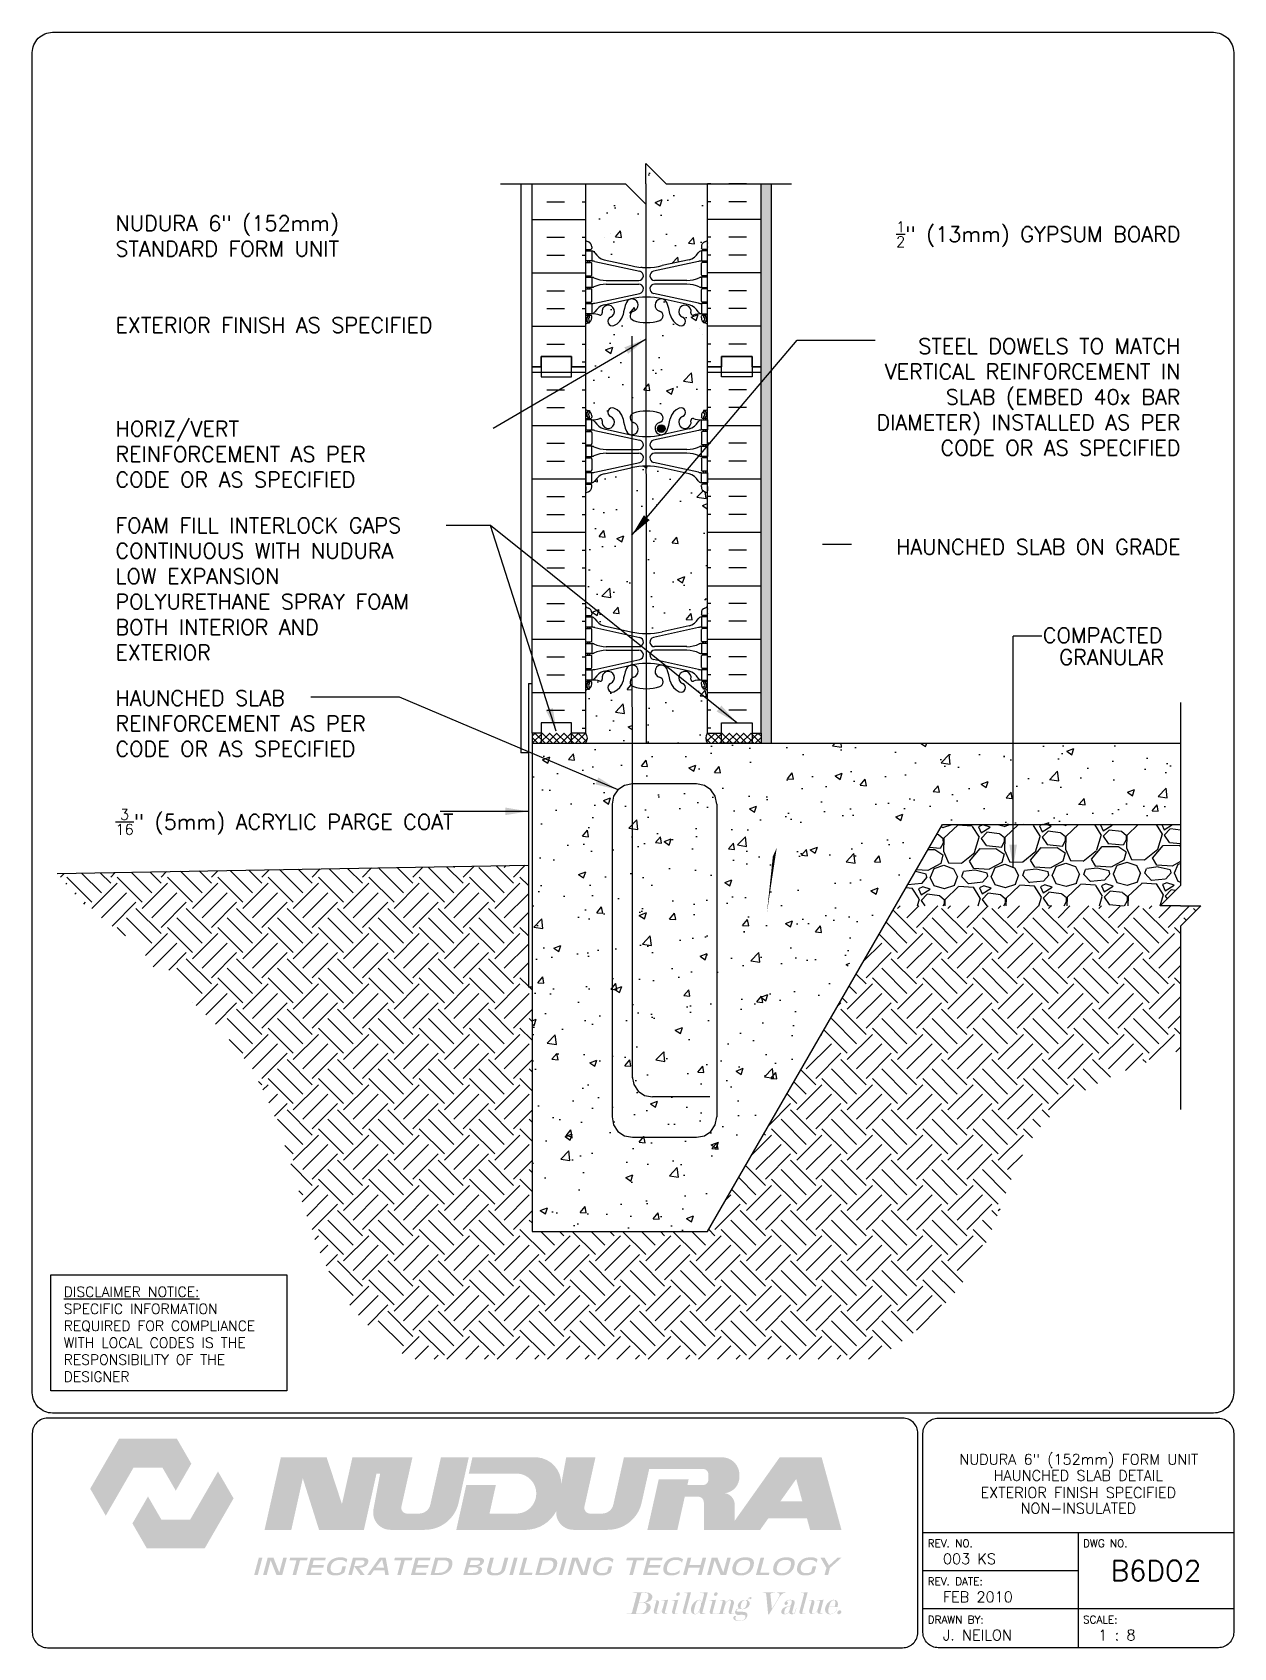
# Paper-space layout 'B6D02' of a CAD drawing. Header units: inches. Extents: x 0.42 to 7.8, y 0.49 to 10.41.
# The model-space entities are those that its viewports show. They can reach past a viewport. Long polylines and large blocks are cut down to what shows.
import ezdxf
from ezdxf.enums import TextEntityAlignment as Align

# ---------------------------------------------------------------- set-up
doc = ezdxf.new("R2010")
doc.units = ezdxf.units.IN
doc.header["$LTSCALE"] = 0.5
doc.header["$MEASUREMENT"] = 0
doc.linetypes.add('DASHED2', pattern=[0.375, 0.25, -0.125])
for name, color, linetype in [('HATCH', 12, 'Continuous'), ('line25', 2, 'Continuous'), ('LINE3', 3, 'Continuous'), ('LINE50', 5, 'Continuous'), ('LINE9', 9, 'Continuous'), ('LOGO', 7, 'Continuous'), ('TBK_LINE65', 3, 'Continuous'), ('TBK_TEXT', 4, 'Continuous'), ('TEXT', 4, 'Continuous'), ('Web_Edge', 9, 'Continuous')]:
    doc.layers.add(name, color=color, linetype=linetype)
doc.styles.add('DIM', font='romans.shx', dxfattribs={"width": 0.7})
doc.styles.add('ROMANS', font='romans.shx', dxfattribs={"height": 1.125})
doc.styles.get("Standard").update_dxf_attribs({"font": 'romans.shx', "height": 1.125})
doc.dimstyles.new('ext_12', dxfattribs={"dimscale": 12, "dimtxt": 0.09375, "dimasz": 0.09375, "dimexe": 0.09375, "dimexo": 0.0625, "dimgap": 0.0625, "dimtad": 1, "dimdec": 1, "dimzin": 3, "dimdsep": 46, "dimlunit": 4, "dimtxsty": 'DIM', "dimcen": 0.09, "dimdle": 0.09375, "dimclrt": 4, "dimadec": 0, "dimazin": 0, "dimtfac": 1, "dimtdec": 1, "dimtmove": 2, "dimatfit": 3, "dimfxl": 1, "dimfrac": 2, "dimtolj": 1, "dimtzin": 0, "dimarcsym": 0})

psp = doc.layouts.new('B6D02')

# ---------------------------------------------------------------- texts
at = {"layer": 'TBK_TEXT', "color": 7, "style": 'ROMANS'}
for s, p in [('REV. NO.', (5.9215, 1.107)), ('DWG NO.', (6.876, 1.107)), ('REV. DATE:', (5.9215, 0.8726)), ('DRAWN BY:', (5.9215, 0.6382)), ('SCALE:', (6.876, 0.6382))]:
    psp.add_text(s, height=0.04688, dxfattribs=at).set_placement(p)
at = {"layer": 'TEXT', "insert": (0.6134, 2.7065), "char_height": 0.0625, "width": 1.41371, "attachment_point": 1, "style": 'ROMANS'}
psp.add_mtext('{\\Fromans.shx|c1;\\LDISCLAIMER NOTICE:\\l\\PSPECIFIC INFORMATION REQUIRED FOR COMPLIANCE WITH LOCAL CODES IS THE RESPONSIBILITY OF THE DESIGNER}', dxfattribs=at)

msp = doc.modelspace()

# ---------------------------------------------------------------- texts
at = {"layer": 'TEXT'}
for s, p in [(' COMPACTED ', (55.199, 21.781)), (' GRANULAR', (56.011, 20.706))]:
    msp.add_text(s, height=0.75, dxfattribs=at).set_placement(p, align=Align.MIDDLE_LEFT)
at = {"layer": 'TEXT', "char_height": 0.75, "width": 16.37365, "style": 'ROMANS'}
for s, insert, attachment_point in [('NUDURA 6" (152mm) STANDARD FORM UNIT', (10.129, 41.409), 4), ('\\A1;{\\H0.7x;\\S1/2;}" (13mm) GYPSUM BOARD', (62.481, 41.494), 6), ('EXTERIOR FINISH AS SPECIFIED', (10.129, 37.03), 4), ('\\A1;STEEL DOWELS TO MATCH VERTICAL REINFORCEMENT IN SLAB (EMBED 40x BAR DIAMETER) INSTALLED AS PER CODE OR AS SPECIFIED', (62.481, 33.495), 6), ('HORIZ/VERT  REINFORCEMENT AS PER CODE OR AS SPECIFIED', (10.129, 30.685), 4), ('FOAM FILL INTERLOCK GAPS CONTINUOUS WITH NUDURA LOW EXPANSION POLYURETHANE SPRAY FOAM BOTH INTERIOR AND EXTERIOR', (10.129, 24.059), 4), ('\\A1;HAUNCHED SLAB ON GRADE', (62.481, 26.125), 6), ('HAUNCHED SLAB REINFORCEMENT AS PER CODE OR AS SPECIFIED', (10.129, 17.447), 4), ('\\A1;{\\H0.7x;\\S3/16;}" (5mm) ACRYLIC PARGE COAT', (10.129, 12.608), 4)]:
    msp.add_mtext(s, dxfattribs=dict(at, insert=insert, attachment_point=attachment_point))

# ---------------------------------------------------------------- blocks, each defined once
blk = doc.blocks.new('TITLEBLOCK-Tag')
at = {"style": 'ROMANS'}
for tag, height, p in [('TITLE_LINE_1', 0.0625, (0.927, -0.1328)), ('TITLE_LINE_2', 0.0625, (0.9294, -0.2258)), ('CENTRE-LINE-3', 0.0625, (0.927, -0.3246)), ('TITLE_LINE_4', 0.0625, (0.927, -0.4299)), ('TITLE_LINE_5', 0.0625, (0.927, -0.526)), ('DWG', 0.125, (1.4043, -0.9102))]:
    blk.add_attdef(tag, text='', height=height, dxfattribs=at).set_placement(p, align=Align.MIDDLE_CENTER)
for tag, p in [('LATEST_REVISION', (0.0954, -0.8366)), ('REVISION_DATE', (0.0954, -1.071)), ('DRAWN_BY', (0.0954, -1.3053)), ('SCALE', (1.0499, -1.3053))]:
    blk.add_attdef(tag, text='', height=0.0469, dxfattribs=at).set_placement(p, align=Align.MIDDLE_LEFT)

# ---------------------------------------------------------------- hatches: boundary and pattern name
at = {"layer": 'HATCH'}
h = msp.add_hatch(dxfattribs=at)
h.set_pattern_fill('AR-CONC', color=256, scale=0.5)
h.paths.add_polyline_path([(36.207, 42.979), (35.207, 43.979), (33.238, 43.979), (33.238, 41.197, 0.082415), (33.381, 41.118, -0.317837), (33.548, 40.883), (33.548, 40.815, -0.414214), (33.485, 40.753), (33.438, 40.753), (33.438, 40.683), (33.543, 40.683, -0.188973), (33.699, 40.588, 0.196323), (34.148, 40.242), (35.47, 39.951, 0.055576), (36.208, 39.862)])
h.paths.add_polyline_path([(38.933, 40.683), (39.038, 40.683), (39.038, 40.753), (38.99, 40.753, -0.414214), (38.928, 40.815), (38.928, 40.883, -0.317837), (39.094, 41.118, 0.082415), (39.238, 41.197), (39.238, 43.979), (37.207, 43.979), (36.207, 44.979), (36.207, 43.979), (36.207, 42.979), (36.208, 39.862, 0.060014), (37.006, 39.951), (38.328, 40.242, 0.196323), (38.777, 40.588, -0.188973)])
h.paths.add_polyline_path([(36.209, 37.154, -0.079191), (35.589, 37.261, -0.735593), (35.602, 37.719, 1.553132), (35.244, 38.144, 0.053157), (35.078, 37.53, -0.24438), (34.63, 37.009, -1), (34.466, 37.417, 2.182095), (34.056, 37.63, -0.601435), (33.937, 37.526, 0.10046), (33.543, 37.583), (33.438, 37.583), (33.438, 37.513), (33.485, 37.513, -0.414214), (33.548, 37.45), (33.548, 37.383, -0.249069), (33.438, 37.176), (33.438, 37.134), (33.348, 37.134, 0.064398), (33.238, 37.068), (33.238, 34.979), (33.238, 32.89, 0.064398), (33.348, 32.824), (33.438, 32.824), (33.438, 32.782, -0.249069), (33.548, 32.575), (33.548, 32.508, -0.414214), (33.485, 32.445), (33.438, 32.445), (33.438, 32.375), (33.543, 32.375, 0.10046), (33.937, 32.432, -0.601435), (34.056, 32.327, 2.182095), (34.466, 32.54, -1), (34.63, 32.949, -0.24438), (35.078, 32.428, 0.041491), (35.196, 31.945), (35.518, 31.945), (35.518, 32.281, -0.592246), (35.589, 32.696, -0.079465), (36.212, 32.804)])
h.paths.add_polyline_path([(39.238, 34.979), (39.238, 37.068, 0.064398), (39.128, 37.134), (39.038, 37.134), (39.038, 37.176, -0.249069), (38.928, 37.383), (38.928, 37.45, -0.414214), (38.99, 37.513), (39.038, 37.513), (39.038, 37.583), (38.933, 37.583, 0.10046), (38.539, 37.526, -0.601435), (38.42, 37.63, 2.182095), (38.01, 37.417, -1), (37.846, 37.009, -0.24438), (37.398, 37.53, 0.053157), (37.232, 38.144, 1.553132), (36.874, 37.719, -0.735593), (36.886, 37.261, -0.086322), (36.209, 37.154), (36.212, 32.804, -0.086047), (36.886, 32.696, -0.735593), (36.874, 32.238, 0.339798), (36.651, 31.94), (36.769, 31.94, -1.013309), (37.144, 31.945, -0.986866), (36.769, 31.94), (36.651, 31.94, 0.794195), (37.232, 31.814, 0.053157), (37.398, 32.428, -0.24438), (37.846, 32.949, -1), (38.01, 32.54, 2.182095), (38.42, 32.327, -0.601435), (38.539, 32.432, 0.10046), (38.933, 32.375), (39.038, 32.375), (39.038, 32.445), (38.99, 32.445, -0.414214), (38.928, 32.508), (38.928, 32.575, -0.249069), (39.038, 32.782), (39.038, 32.824), (39.128, 32.824, 0.064398), (39.238, 32.89)])
h.paths.add_polyline_path([(36.213, 30.096, 0.052218), (35.518, 30.018), (35.521, 21.939, 0.052322), (36.217, 21.862)])
h.paths.add_polyline_path([(35.518, 30.018, 0.003714), (35.47, 30.007), (34.148, 29.716, 0.196323), (33.699, 29.37, -0.188973), (33.543, 29.275), (33.438, 29.275), (33.438, 29.205), (33.485, 29.205, -0.414214), (33.548, 29.143), (33.548, 29.075, -0.317837), (33.381, 28.839, 0.082415), (33.238, 28.76), (33.238, 23.197, 0.082415), (33.381, 23.118, -0.317837), (33.548, 22.883), (33.548, 22.815, -0.414214), (33.485, 22.753), (33.438, 22.753), (33.438, 22.683), (33.543, 22.683, -0.188973), (33.699, 22.588, 0.196323), (34.148, 22.242), (35.47, 21.951, 0.003917), (35.521, 21.939)])
h.paths.add_polyline_path([(35.522, 19.297, -0.495813), (35.522, 19.679), (35.521, 20.318, 0.291595), (35.244, 20.144, 0.053157), (35.078, 19.53, -0.24438), (34.63, 19.009, -1), (34.466, 19.417, 2.182095), (34.056, 19.63, -0.601435), (33.937, 19.526, 0.10046), (33.543, 19.583), (33.438, 19.583), (33.438, 19.513), (33.485, 19.513, -0.414214), (33.548, 19.45), (33.548, 19.383, -0.249069), (33.438, 19.176), (33.438, 19.134), (33.348, 19.134, 0.064398), (33.238, 19.068), (33.238, 16.979, -0.352133), (33.238, 16.479), (35.523, 16.479)])
h.paths.add_polyline_path([(39.238, 28.76, 0.082415), (39.094, 28.839, -0.317837), (38.928, 29.075), (38.928, 29.143, -0.414214), (38.99, 29.205), (39.038, 29.205), (39.038, 29.275), (38.933, 29.275, -0.188973), (38.777, 29.37, 0.196323), (38.328, 29.716), (37.006, 30.007, 0.057795), (36.238, 30.096, 0.001847), (36.213, 30.096), (36.217, 21.862, 0.001539), (36.238, 21.862, 0.057795), (37.006, 21.951), (38.328, 22.242, 0.196323), (38.777, 22.588, -0.188973), (38.933, 22.683), (39.038, 22.683), (39.038, 22.753), (38.99, 22.753, -0.414214), (38.928, 22.815), (38.928, 22.883, -0.317837), (39.094, 23.118, 0.082415), (39.238, 23.197)])
h = msp.add_hatch(dxfattribs=at)
h.set_pattern_fill('AR-SAND', color=256, scale=0.25, style=0)
h.paths.add_polyline_path([(42.363, 43.979), (41.863, 43.979), (41.863, 34.979), (41.863, 16.979), (41.863, 16.479), (42.363, 16.479)])
h = msp.add_hatch(dxfattribs=at)
h.set_pattern_fill('INSUL', color=256, scale=7, style=0)
h.set_pattern_definition([(0, (-2892.9238, -380.0307), (0, 2.625), []), (0, (-2892.9238, -379.1557), (0, 2.625), [0.875, -0.875]), (0, (-2892.9238, -378.2807), (0, 2.625), [0.875, -0.875])])
h.paths.add_polyline_path([(30.613, 16.979), (31.05, 16.979), (31.05, 17.479), (32.55, 17.479), (32.55, 16.979), (33.238, 16.979), (33.238, 34.979), (32.55, 34.979), (32.55, 35.479), (31.05, 35.479), (31.05, 34.979), (30.613, 34.979)])
h = msp.add_hatch(dxfattribs=at)
h.set_pattern_fill('INSUL', color=256, scale=7, style=0)
h.set_pattern_definition([(180, (2965.3994, -380.0307), (0, 2.625), []), (180, (2965.3994, -379.1557), (0, 2.625), [0.875, -0.875]), (180, (2965.3994, -378.2807), (0, 2.625), [0.875, -0.875])])
h.paths.add_polyline_path([(41.863, 16.979), (41.425, 16.979), (41.425, 17.479), (39.925, 17.479), (39.925, 16.979), (39.238, 16.979), (39.238, 34.979), (39.925, 34.979), (39.925, 35.479), (41.425, 35.479), (41.425, 34.979), (41.863, 34.979)])
h = msp.add_hatch(dxfattribs=at)
h.set_pattern_fill('AR-CONC', color=256, scale=0.5)
h.paths.add_polyline_path([(39.238, 19.068, 0.064398), (39.128, 19.134), (39.038, 19.134), (39.038, 19.176, -0.249069), (38.928, 19.383), (38.928, 19.45, -0.414214), (38.99, 19.513), (39.038, 19.513), (39.038, 19.583), (38.933, 19.583, 0.10046), (38.539, 19.526, -0.601435), (38.42, 19.63, 2.182095), (38.01, 19.417, -1), (37.846, 19.009, -0.24438), (37.398, 19.53, 0.053157), (37.232, 20.144, 0.223253), (37.032, 20.309), (37.012, 20.313, 0.955472), (36.874, 19.719, -0.735593), (36.886, 19.261, -0.082755), (36.238, 19.153, -0.002413), (36.219, 19.153), (36.22, 16.479), (39.238, 16.479, -0.352133), (39.238, 16.979)])
h = msp.add_hatch(dxfattribs=at)
h.set_pattern_fill('ANSI37', color=256, scale=2, style=0)
h.paths.add_polyline_path([(41.863, 16.979), (41.425, 16.979), (41.425, 16.479), (41.863, 16.479)])
h.paths.add_polyline_path([(41.425, 16.979), (39.925, 16.979), (39.925, 16.479), (41.425, 16.479)])
h.paths.add_polyline_path([(39.925, 16.979), (39.238, 16.979, 0.352133), (39.238, 16.479), (39.925, 16.479)])
h.paths.add_polyline_path([(33.238, 16.979), (32.55, 16.979), (32.55, 16.479), (33.238, 16.479, 0.352133)])
h.paths.add_polyline_path([(32.55, 16.979), (31.05, 16.979), (31.05, 16.479), (32.55, 16.479)])
h.paths.add_polyline_path([(31.05, 16.979), (30.613, 16.979), (30.613, 16.479), (31.05, 16.479)])
h = msp.add_hatch(dxfattribs=at)
h.set_pattern_fill('AR-CONC', color=256, scale=0.5, style=0)
h.paths.add_polyline_path([(62.481, 16.479), (30.613, 16.479), (30.613, -7.521), (38.613, -7.521), (50.737, 13.479), (62.481, 13.479)])
h = msp.add_hatch(dxfattribs=at)
h.set_pattern_fill('AR-CONC', color=256, scale=0.5, style=0)
h.paths.add_polyline_path([(39.694, 13.479, 0.414214), (38.694, 14.479), (35.539, 14.479, 0.414214), (34.539, 13.479), (34.539, -1.894, 0.414214), (35.539, -2.894), (38.694, -2.894, 0.414214), (39.694, -1.894)], flags=17)
h = msp.add_hatch(dxfattribs=at)
h.set_pattern_fill('AR-CONC', color=256, scale=0.5, style=0)
h.paths.add_polyline_path([(50.737, 13.479), (50.16, 12.479), (62.481, 12.479), (62.481, 13.479)])
h = msp.add_hatch(dxfattribs=at)
h.set_pattern_fill('GRAVEL', color=256, scale=3, angle=1, style=0)
h.set_pattern_definition([(229.0128, (2.10731, 3.03724), (-23.5251243, -27.41474946), [0.40361, -39.95726]), (185.9697, (1.84259, 2.73257), (35.94216342, 3.6278037), [0.692604, -68.567775]), (133.5104, (1.15374, 2.66054), (30.5713329, -32.47142825), [0.48836, -48.3481]), (268.2737, (-0.00299, 1.89024), (1.95238674, 60.0432196), [0.630714, -62.440674]), (293.8337, (-0.02199, 1.25981), (-15.62603158, 35.73271965), [0.618465, -61.22812]), (358.2737, (0.22792, 0.69408), (-60.0432196, 1.95238674), [0.630714, -62.440674]), (38.6942, (0.85835, 0.67508), (-38.47051045, -30.67604631), [0.83409, -82.57455]), (73.2553, (1.50935, 1.19652), (19.84497525, 66.35643767), [0.787464, -77.95896]), (122.4296, (1.73622, 1.9506), (-24.67701297, 38.57518704), [0.63285, -62.65222]), (176.2364, (1.39685, 2.48476), (33.0473336, -2.4235882), [0.7225, -35.40229]), (223.3974, (0.67591, 2.53218), (-35.41861008, -33.6232372), [0.934344, -92.500125]), (139.8141, (2.96708, 1.91207), (-21.3109536, 17.6307498), [0.3189, -31.57153]), (172.4692, (2.72345, 2.11785), (39.09876982, -5.31846614), [0.60671, -60.06453]), (226, (2.122, 2.1974), (0.05236, -2.999544), [0.42426, -3.81838]), (204.1986, (1.90572, 2.55365), (14.893, 6.2608762), [0.22847, -22.61885]), (292.8014, (1.6973, 2.46), (-3.1566145, 8.946273), [0.32311, -15.83239]), (31.9638, (1.82254, 2.16214), (8.8939088, 6.156165), [0.52479, -16.96807]), (162.5651, (2.2678, 2.43995), (6.051445, -2.894824), [0.37947, -9.10736]), (17.3895, (-0.04241, 2.42963), (29.83836617, 9.5221797), [0.5316, -52.628535]), (71.3462, (0.4649, 2.5885), (-11.42222856, -33.204409), [0.44598, -44.15222]), (294.1986, (2.2573, 3.03986), (-6.2608762, 14.893), [0.45694, -22.39037]), (344.6105, (2.4446, 2.62306), (-30.15250873, 8.4750351), [0.5316, -52.628535]), (340.444, (-0.00995, 0.5699), (-15.1024352, 5.737288), [0.51264, -25.11937]), (295.7751, (0.47312, 0.39832), (-15.5736216, 32.7331985), [0.42953, -42.52393]), (67.8014, (2.33964, 0.04084), (5.737304, 15.1024291), [0.45694, -22.39037]), (18.354, (2.51229, 0.46392), (-38.7846376, -12.6787998), [0.50289, -49.78627]), (70.444, (0.86987, 0.0152), (-5.737288, -15.1024352), [0.25632, -25.37569]), (102.3099, (2.1597, 0.0377), (-3.208965, 11.9458175), [0.15297, -15.14409]), (166.9638, (2.12706, 0.18715), (9.050988, -2.842466), [0.61847, -11.75085]), (187.009, (1.52453, 0.32666), (29.94307292, 3.5231132), [0.57315, -56.74177]), (304.6901, (1.82726, 1.8922), (-3.104262, 5.946728), [0.43267, -10.38399]), (354.1572, (2.0735, 1.53642), (51.0969454, -5.10903747), [0.75538, -74.78269]), (61.9454, (2.82496, 1.45952), (-11.6316719, -21.2062316), [0.30887, -30.57802]), (91, (2.9702, 1.732), (-3.0519, 2.94719), [0.18, -2.82]), (121.2564, (1.46297, 0.4156), (12.3646577, -20.78738036), [0.41677, -41.26056]), (49.0128, (1.24672, 0.77188), (23.5251243, 27.41474946), [0.80722, -39.55366]), (1, (1.7762, 1.3812), (2.94719, 3.0519), [0.78, -2.22]), (326.3048, (2.55605, 1.39482), (-30.3619146, 20.47325553), [0.47434, -46.95982]), (255.0546, (2.9507, 1.13167), (-2.790114, -12.05053), [0.43681, -21.40352]), (208.646, (2.83805, 0.70964), (-56.46773345, -30.99024094), [0.711195, -70.40842]), (176.4261, (2.2139, 0.3687), (-39.04641873, 2.3188836), [0.7524, -74.48722])])
h.paths.add_polyline_path([(50.785, 12.479), (48.475, 8.479), (61.481, 8.479), (62.481, 9.479), (62.481, 12.479)])
h = msp.add_hatch(dxfattribs=at)
h.set_pattern_fill('EARTH', color=256, scale=7, angle=45, style=0)
edge = h.paths.add_edge_path()
edge.add_spline(control_points=[(47.434, -13.8), (49.556, -12.563), (53.199, -9.338), (54.687, -1.337), (59.773, 0.438), (62.481, 1.383)], knot_values=[0, 0, 0, 0, 7.138728, 14.134539, 22.105442, 22.105442, 22.105442, 22.105442], degree=3, periodic=0)
edge.add_line((62.481, 1.383), (62.481, 7.479))
edge.add_line((62.481, 7.479), (63.481, 8.479))
edge.add_line((63.481, 8.479), (62.481, 8.479))
edge.add_line((62.481, 8.479), (61.481, 8.479))
edge.add_line((61.481, 8.479), (48.475, 8.479))
edge.add_line((48.475, 8.479), (39.238, -7.521))
edge.add_line((39.238, -7.521), (30.613, -7.521))
edge.add_line((30.613, -7.521), (30.613, 4.479))
edge.add_line((30.613, 4.479), (30.425, 4.479))
edge.add_line((30.425, 4.479), (30.425, 10.479))
edge.add_line((30.425, 10.479), (7.265, 10.074))
edge.add_spline(control_points=[(7.265, 10.074), (7.674, 9.585), (8.271, 8.869), (8.925, 8.196), (9.136, 7.987)], knot_values=[72.632065, 72.632065, 72.632065, 72.632065, 74.546871, 75.4311, 75.4311, 75.4311, 75.4311], degree=3, periodic=0)
edge.add_line((9.136, 7.987), (9.283, 7.987))
edge.add_line((9.283, 7.987), (10.927, 6.792))
edge.add_line((10.927, 6.792), (11.089, 6.792))
edge.add_line((11.089, 6.792), (12.094, 5.326))
edge.add_line((12.094, 5.326), (12.981, 5.326))
edge.add_line((12.981, 5.326), (13.975, 3.622))
edge.add_line((13.975, 3.622), (14.066, 3.622))
edge.add_spline(control_points=[(14.066, 3.622), (15.199, 2.568), (18.904, -1.461), (19.267, -9.433), (23.439, -13.02), (24.662, -13.8)], knot_values=[45.275871, 45.275871, 45.275871, 45.275871, 49.895886, 61.893828, 66.147586, 66.147586, 66.147586, 66.147586], degree=3, periodic=0)
edge.add_line((24.662, -13.8), (47.434, -13.8))
at = {"layer": 'LINE3'}
msp.add_hatch(color=256, dxfattribs=at).paths.add_polyline_path([(36.769, 31.945, 1), (37.144, 31.945, 1)])

# ---------------------------------------------------------------- linework, layer by layer
at = {"layer": 'HATCH'}
for p, q in [((31.326, 43.969), (32.201, 43.969)), ((33.076, 43.969), (33.238, 43.969)), ((39.399, 43.969), (39.238, 43.969)), ((41.149, 43.969), (40.274, 43.969)), ((31.326, 43.094), (32.201, 43.094)), ((33.076, 43.094), (33.238, 43.094)), ((39.399, 43.094), (39.238, 43.094)), ((41.149, 43.094), (40.274, 43.094)), ((30.613, 42.219), (33.238, 42.219)), ((41.863, 42.219), (39.238, 42.219)), ((31.326, 41.344), (32.201, 41.344)), ((33.076, 41.344), (33.238, 41.344)), ((34.161, 41.316), (34.161, 41.316)), ((34.448, 41.528), (34.448, 41.528)), ((39.399, 41.344), (39.238, 41.344)), ((41.149, 41.344), (40.274, 41.344)), ((31.326, 40.469), (32.201, 40.469)), ((33.076, 40.469), (33.238, 40.469)), ((36.955, 40.216), (36.955, 40.216)), ((39.399, 40.469), (39.238, 40.469)), ((41.149, 40.469), (40.274, 40.469)), ((30.613, 39.594), (33.238, 39.594)), ((41.863, 39.594), (39.238, 39.594)), ((31.326, 38.719), (32.201, 38.719)), ((33.076, 38.719), (33.238, 38.719)), ((39.399, 38.719), (39.238, 38.719)), ((41.149, 38.719), (40.274, 38.719)), ((31.326, 37.844), (32.201, 37.844)), ((33.076, 37.844), (33.238, 37.844)), ((35.275, 37.35), (35.275, 37.35)), ((39.399, 37.844), (39.238, 37.844)), ((41.149, 37.844), (40.274, 37.844)), ((30.613, 36.969), (33.238, 36.969)), ((38.843, 36.846), (38.843, 36.846)), ((38.998, 36.565), (38.998, 36.565)), ((41.863, 36.969), (39.238, 36.969)), ((31.326, 36.094), (32.201, 36.094)), ((33.076, 36.094), (33.238, 36.094)), ((33.372, 35.816), (33.372, 35.816)), ((35.928, 36.345), (35.928, 36.345)), ((39.399, 36.094), (39.238, 36.094)), ((41.149, 36.094), (40.274, 36.094)), ((33.076, 35.219), (33.238, 35.219)), ((39.399, 35.219), (39.238, 35.219)), ((30.613, 16.479), (32.613, 16.479))]:
    msp.add_line(p, q, dxfattribs=at)
for centre, start, end in [((32.927, 16.729), 321.20226, 38.79774), ((39.549, 16.729), 141.20226, 218.79774)]:
    msp.add_arc(centre, 0.399, start, end, dxfattribs=at)
at = {"layer": 'line25'}
for p, q in [((33.238, 43.979), (33.238, 34.979)), ((39.238, 34.979), (39.238, 43.979)), ((33.238, 34.979), (33.238, 16.979)), ((39.238, 16.979), (39.238, 34.979))]:
    msp.add_line(p, q, dxfattribs=at)
at = {"layer": 'LINE3'}
for p, q in [((36.207, 42.979), (36.22, 16.479)), ((35.516, 36.479), (35.528, 0.028)), ((38.694, 14.479), (35.539, 14.479)), ((34.539, 13.479), (34.539, -1.894)), ((39.694, 13.479), (39.694, -1.894)), ((39.343, -0.912), (36.526, -0.912)), ((35.539, -2.894), (38.694, -2.894))]:
    msp.add_line(p, q, dxfattribs=at)
msp.add_circle((36.956, 31.945), 0.188, dxfattribs=at)
for centre, start, end in [((35.539, 13.479), 90, 180), ((38.694, 13.479), 0, 90), ((36.526, 0.088), 180.01893, 270), ((35.539, -1.894), 180, 270), ((38.694, -1.894), 270, 0)]:
    msp.add_arc(centre, 1, start, end, dxfattribs=at)
at = {"layer": 'LINE50'}
for p, q in [((30.613, 34.979), (30.613, 43.979)), ((41.863, 34.979), (41.863, 43.979)), ((30.613, 16.979), (30.613, 34.979)), ((41.863, 16.979), (41.863, 34.979)), ((30.613, 16.479), (30.613, -7.521)), ((30.613, 16.479), (62.481, 16.479)), ((39.238, -7.521), (50.785, 12.479)), ((50.785, 12.479), (62.481, 12.479)), ((7.265, 10.074), (30.425, 10.479)), ((30.613, -7.521), (39.238, -7.521))]:
    msp.add_line(p, q, dxfattribs=at)
for points in [[(33.238, 34.979), (32.55, 34.979), (32.55, 35.479), (31.05, 35.479), (31.05, 34.979), (30.613, 34.979)], [(30.613, 34.979), (31.05, 34.979), (31.05, 35.479), (32.55, 35.479), (32.55, 34.979), (33.238, 34.979)], [(39.238, 34.979), (39.925, 34.979), (39.925, 35.479), (41.425, 35.479), (41.425, 34.979), (41.863, 34.979)], [(41.863, 34.979), (41.425, 34.979), (41.425, 35.479), (39.925, 35.479), (39.925, 34.979), (39.238, 34.979)], [(33.238, 16.979), (32.55, 16.979), (32.55, 17.479), (31.05, 17.479), (31.05, 16.979), (30.613, 16.979)], [(39.238, 16.979), (39.925, 16.979), (39.925, 17.479), (41.425, 17.479), (41.425, 16.979), (41.863, 16.979)]]:
    msp.add_lwpolyline(points, dxfattribs=at)
at = {"layer": 'LINE9'}
for p, q in [((36.207, 43.979), (36.207, 44.979)), ((36.207, 44.979), (37.207, 43.979)), ((29.05, 43.979), (35.207, 43.979)), ((30.05, 43.979), (30.05, 16)), ((36.207, 42.979), (35.207, 43.979)), ((36.207, 43.979), (36.207, 42.979)), ((37.207, 43.979), (43.363, 43.979)), ((42.363, 43.979), (42.363, 16.479)), ((30.425, 19.417), (30.425, 4.479)), ((30.425, 19.417), (30.613, 19.417)), ((62.481, 18.479), (62.481, 9.479)), ((30.613, 16.979), (30.613, 16.479)), ((41.863, 16.979), (41.863, 16.479)), ((30.425, 16), (30.05, 16)), ((61.481, 8.479), (62.481, 9.479)), ((62.481, 8.479), (61.481, 8.479)), ((62.481, 8.479), (63.481, 8.479)), ((63.481, 8.479), (62.481, 7.479)), ((62.481, 7.479), (62.481, -1.521)), ((30.613, 4.479), (30.425, 4.479))]:
    msp.add_line(p, q, dxfattribs=at)
at = {"layer": 'LINE9', "linetype": 'DASHED2', "ltscale": 0.15}
for points in [[(31.05, 34.979), (31.05, 34.979), (31.05, 34.479), (32.55, 34.479), (32.55, 34.979), (32.55, 34.979)], [(41.425, 34.979), (41.425, 34.979), (41.425, 34.479), (39.925, 34.479), (39.925, 34.979), (39.925, 34.979)], [(31.05, 16.979), (31.05, 16.979), (31.05, 16.479), (32.55, 16.479), (32.55, 16.979), (32.55, 16.979)], [(41.425, 16.979), (41.425, 16.979), (41.425, 16.479), (39.925, 16.479), (39.925, 16.979), (39.925, 16.979)]]:
    msp.add_lwpolyline(points, dxfattribs=at)
at = {"layer": 'TEXT'}
for p, q in [((46.31, 26.244), (44.886, 26.244)), ((55.669, 21.747), (54.254, 21.747))]:
    msp.add_line(p, q, dxfattribs=at)
for points in [[(32.214, 41.883, 0, 0.36, 0), (31.134, 41.883, 0, 0, 0), (22.831, 41.883, 0, 0, 0)], [(42.2, 41.554, 0, 0.36, 0), (43.28, 41.554, 0, 0, 0), (46.156, 41.554, 0, 0, 0)], [(30.082, 37.654, 0, 0.36, 0), (29.002, 37.654, 0, 0, 0), (21.872, 37.654, 0, 0, 0)], [(36.769, 31.94, 0, 0.36, 0), (35.824, 31.945, 0, 0, 0), (17.416, 31.94, 0, 0, 0)], [(42.442, 10.919, 0, 0.36, 0), (42.729, 11.96, 0, 0, 0), (44.886, 26.244, 0, 0, 0)]]:
    msp.add_lwpolyline(points, format="xyseb", dxfattribs=at)
at = {"layer": 'Web_Edge'}
for p, q in [((33.238, 40.753), (33.485, 40.753)), ((33.248, 40.873), (33.248, 41.059)), ((33.348, 40.683), (33.348, 40.753)), ((33.438, 40.683), (33.438, 40.753)), ((33.548, 40.883), (33.548, 40.815)), ((38.928, 40.883), (38.928, 40.815)), ((39.238, 40.753), (38.99, 40.753)), ((39.038, 40.683), (39.038, 40.753)), ((39.128, 40.683), (39.128, 40.753)), ((39.228, 40.873), (39.228, 41.059)), ((33.238, 40.113), (33.485, 40.113)), ((33.348, 40.113), (33.348, 40.183)), ((33.438, 40.113), (33.438, 40.183)), ((33.548, 39.515), (33.548, 40.05)), ((33.687, 40.159), (35.898, 39.677)), ((34.148, 40.242), (35.47, 39.951)), ((38.789, 40.159), (36.578, 39.677)), ((38.328, 40.242), (37.006, 39.951)), ((38.928, 39.515), (38.928, 40.05)), ((39.238, 40.113), (38.99, 40.113)), ((39.038, 40.113), (39.038, 40.183)), ((39.128, 40.113), (39.128, 40.183)), ((33.238, 39.453), (33.485, 39.453)), ((33.348, 39.383), (33.348, 39.453)), ((33.438, 39.383), (33.438, 39.453)), ((34.253, 39.223), (35.849, 39.223)), ((34.253, 39.043), (35.849, 39.043)), ((38.223, 39.223), (36.627, 39.223)), ((38.223, 39.043), (36.627, 39.043)), ((39.238, 39.453), (38.99, 39.453)), ((39.038, 39.383), (39.038, 39.453)), ((39.128, 39.383), (39.128, 39.453)), ((33.238, 38.813), (33.485, 38.813)), ((33.238, 38.153), (33.485, 38.153)), ((33.348, 38.813), (33.348, 38.883)), ((33.348, 38.083), (33.348, 38.153)), ((33.438, 38.813), (33.438, 38.883)), ((33.438, 38.083), (33.438, 38.153)), ((33.548, 38.215), (33.548, 38.75)), ((33.687, 38.106), (35.898, 38.588)), ((34.148, 38.024), (35.47, 38.314)), ((38.789, 38.106), (36.578, 38.588)), ((38.328, 38.024), (37.006, 38.314)), ((38.928, 38.215), (38.928, 38.75)), ((39.238, 38.813), (38.99, 38.813)), ((39.238, 38.153), (38.99, 38.153)), ((39.038, 38.813), (39.038, 38.883)), ((39.038, 38.083), (39.038, 38.153)), ((39.128, 38.813), (39.128, 38.883)), ((39.128, 38.083), (39.128, 38.153)), ((33.238, 37.513), (33.485, 37.513)), ((33.238, 37.413), (33.28, 37.413)), ((33.348, 37.513), (33.348, 37.583)), ((33.438, 37.513), (33.438, 37.583)), ((33.548, 37.383), (33.548, 37.45)), ((38.928, 37.383), (38.928, 37.45)), ((39.238, 37.513), (38.99, 37.513)), ((39.038, 37.513), (39.038, 37.583)), ((39.128, 37.513), (39.128, 37.583)), ((39.238, 37.413), (39.196, 37.413)), ((33.348, 37.134), (33.438, 37.134)), ((33.438, 37.134), (33.438, 37.176)), ((39.038, 37.134), (39.038, 37.176)), ((39.128, 37.134), (39.038, 37.134)), ((33.348, 32.824), (33.438, 32.824)), ((33.438, 32.824), (33.438, 32.782)), ((33.548, 32.575), (33.548, 32.508)), ((38.928, 32.575), (38.928, 32.508)), ((39.128, 32.824), (39.038, 32.824)), ((39.038, 32.824), (39.038, 32.782)), ((33.238, 32.545), (33.28, 32.545)), ((33.238, 32.445), (33.485, 32.445)), ((33.238, 31.805), (33.485, 31.805)), ((33.348, 32.445), (33.348, 32.375)), ((33.348, 31.875), (33.348, 31.805)), ((33.438, 32.445), (33.438, 32.375)), ((33.438, 31.875), (33.438, 31.805)), ((33.687, 31.851), (35.898, 31.37)), ((34.148, 31.934), (35.47, 31.643)), ((38.789, 31.851), (36.578, 31.37)), ((38.328, 31.934), (37.006, 31.643)), ((39.238, 32.445), (38.99, 32.445)), ((39.238, 31.805), (38.99, 31.805)), ((39.038, 32.445), (39.038, 32.375)), ((39.038, 31.875), (39.038, 31.805)), ((39.128, 32.445), (39.128, 32.375)), ((39.128, 31.875), (39.128, 31.805)), ((39.238, 32.545), (39.196, 32.545)), ((33.238, 31.145), (33.485, 31.145)), ((33.348, 31.145), (33.348, 31.075)), ((33.438, 31.145), (33.438, 31.075)), ((33.548, 31.743), (33.548, 31.208)), ((38.928, 31.743), (38.928, 31.208)), ((39.238, 31.145), (38.99, 31.145)), ((39.038, 31.145), (39.038, 31.075)), ((39.128, 31.145), (39.128, 31.075)), ((33.238, 30.505), (33.485, 30.505)), ((33.348, 30.575), (33.348, 30.505)), ((33.438, 30.575), (33.438, 30.505)), ((33.548, 30.443), (33.548, 29.908)), ((33.687, 29.799), (35.898, 30.28)), ((34.253, 30.915), (35.849, 30.915)), ((34.253, 30.735), (35.849, 30.735)), ((38.789, 29.799), (36.578, 30.28)), ((38.223, 30.915), (36.627, 30.915)), ((38.223, 30.735), (36.627, 30.735)), ((38.928, 30.443), (38.928, 29.908)), ((39.238, 30.505), (38.99, 30.505)), ((39.038, 30.575), (39.038, 30.505)), ((39.128, 30.575), (39.128, 30.505)), ((33.238, 29.845), (33.485, 29.845)), ((33.348, 29.845), (33.348, 29.775)), ((33.438, 29.845), (33.438, 29.775)), ((34.148, 29.716), (35.47, 30.007)), ((38.328, 29.716), (37.006, 30.007)), ((39.238, 29.845), (38.99, 29.845)), ((39.038, 29.845), (39.038, 29.775)), ((39.128, 29.845), (39.128, 29.775)), ((33.238, 29.205), (33.485, 29.205)), ((33.248, 29.085), (33.248, 28.899)), ((33.348, 29.275), (33.348, 29.205)), ((33.438, 29.275), (33.438, 29.205)), ((33.548, 29.075), (33.548, 29.143)), ((38.928, 29.075), (38.928, 29.143)), ((39.238, 29.205), (38.99, 29.205)), ((39.038, 29.275), (39.038, 29.205)), ((39.128, 29.275), (39.128, 29.205)), ((39.228, 29.085), (39.228, 28.899)), ((33.248, 22.873), (33.248, 23.059)), ((39.228, 22.873), (39.228, 23.059)), ((33.238, 22.753), (33.485, 22.753)), ((33.348, 22.683), (33.348, 22.753)), ((33.438, 22.683), (33.438, 22.753)), ((33.548, 22.883), (33.548, 22.815)), ((34.148, 22.242), (35.47, 21.951)), ((38.328, 22.242), (37.006, 21.951)), ((38.928, 22.883), (38.928, 22.815)), ((39.238, 22.753), (38.99, 22.753)), ((39.038, 22.683), (39.038, 22.753)), ((39.128, 22.683), (39.128, 22.753)), ((33.238, 22.113), (33.485, 22.113)), ((33.238, 21.453), (33.485, 21.453)), ((33.348, 22.113), (33.348, 22.183)), ((33.348, 21.383), (33.348, 21.453)), ((33.438, 22.113), (33.438, 22.183)), ((33.438, 21.383), (33.438, 21.453)), ((33.548, 21.515), (33.548, 22.05)), ((33.687, 22.159), (35.898, 21.677)), ((38.789, 22.159), (36.578, 21.677)), ((38.928, 21.515), (38.928, 22.05)), ((39.238, 22.113), (38.99, 22.113)), ((39.238, 21.453), (38.99, 21.453)), ((39.038, 22.113), (39.038, 22.183)), ((39.038, 21.383), (39.038, 21.453)), ((39.128, 22.113), (39.128, 22.183)), ((39.128, 21.383), (39.128, 21.453)), ((33.238, 20.813), (33.485, 20.813)), ((33.348, 20.813), (33.348, 20.883)), ((33.438, 20.813), (33.438, 20.883)), ((33.548, 20.215), (33.548, 20.75)), ((34.253, 21.223), (35.849, 21.223)), ((34.253, 21.043), (35.849, 21.043)), ((38.223, 21.223), (36.627, 21.223)), ((38.223, 21.043), (36.627, 21.043)), ((38.928, 20.215), (38.928, 20.75)), ((39.238, 20.813), (38.99, 20.813)), ((39.038, 20.813), (39.038, 20.883)), ((39.128, 20.813), (39.128, 20.883)), ((33.238, 20.153), (33.485, 20.153)), ((33.348, 20.083), (33.348, 20.153)), ((33.438, 20.083), (33.438, 20.153)), ((33.687, 20.106), (35.898, 20.588)), ((34.148, 20.024), (35.47, 20.314)), ((38.789, 20.106), (36.578, 20.588)), ((38.328, 20.024), (37.006, 20.314)), ((39.238, 20.153), (38.99, 20.153)), ((39.038, 20.083), (39.038, 20.153)), ((39.128, 20.083), (39.128, 20.153)), ((33.238, 19.513), (33.485, 19.513)), ((33.238, 19.413), (33.28, 19.413)), ((33.348, 19.513), (33.348, 19.583)), ((33.348, 19.134), (33.438, 19.134)), ((33.438, 19.513), (33.438, 19.583)), ((33.438, 19.134), (33.438, 19.176)), ((33.548, 19.383), (33.548, 19.45)), ((38.928, 19.383), (38.928, 19.45)), ((39.238, 19.513), (38.99, 19.513)), ((39.038, 19.513), (39.038, 19.583)), ((39.038, 19.134), (39.038, 19.176)), ((39.128, 19.134), (39.038, 19.134)), ((39.128, 19.513), (39.128, 19.583)), ((39.238, 19.413), (39.196, 19.413))]:
    msp.add_line(p, q, dxfattribs=at)
for points in [[(33.243, 40.683), (33.543, 40.683), (33.543, 40.183), (33.243, 40.183)], [(39.233, 40.683), (38.933, 40.683), (38.933, 40.183), (39.233, 40.183)], [(33.243, 39.383), (33.543, 39.383), (33.543, 38.883), (33.243, 38.883)], [(39.233, 39.383), (38.933, 39.383), (38.933, 38.883), (39.233, 38.883)], [(33.243, 38.083), (33.543, 38.083), (33.543, 37.583), (33.243, 37.583)], [(39.233, 38.083), (38.933, 38.083), (38.933, 37.583), (39.233, 37.583)], [(33.243, 31.875), (33.543, 31.875), (33.543, 32.375), (33.243, 32.375)], [(39.233, 31.875), (38.933, 31.875), (38.933, 32.375), (39.233, 32.375)], [(33.243, 30.575), (33.543, 30.575), (33.543, 31.075), (33.243, 31.075)], [(39.233, 30.575), (38.933, 30.575), (38.933, 31.075), (39.233, 31.075)], [(33.243, 29.275), (33.543, 29.275), (33.543, 29.775), (33.243, 29.775)], [(39.233, 29.275), (38.933, 29.275), (38.933, 29.775), (39.233, 29.775)], [(33.243, 22.683), (33.543, 22.683), (33.543, 22.183), (33.243, 22.183)], [(39.233, 22.683), (38.933, 22.683), (38.933, 22.183), (39.233, 22.183)], [(33.243, 21.383), (33.543, 21.383), (33.543, 20.883), (33.243, 20.883)], [(39.233, 21.383), (38.933, 21.383), (38.933, 20.883), (39.233, 20.883)], [(33.243, 20.083), (33.543, 20.083), (33.543, 19.583), (33.243, 19.583)], [(39.233, 20.083), (38.933, 20.083), (38.933, 19.583), (39.233, 19.583)]]:
    msp.add_lwpolyline(points, close=True, dxfattribs=at)
for centre, radius, start, end in [((33.548, 41.59), 0.5, 231.68334, 250.52878), ((33.548, 41.59), 0.6, 238.89067, 238.92705), ((33.228, 41.059), 0.02, 360, 58.92705), ((33.228, 40.873), 0.02, 299.98802, 360), ((33.298, 40.883), 0.25, 0, 70.52878), ((33.485, 40.815), 0.0625, 270, 0), ((33.5, 40.436), 0.25, 37.27766, 80.0823), ((34.347, 40.965), 0.75, 210.15498, 254.58381), ((38.128, 40.965), 0.75, 285.41619, 329.84502), ((38.976, 40.436), 0.25, 99.9177, 142.72234), ((39.178, 40.883), 0.25, 109.47122, 180), ((38.99, 40.815), 0.0625, 180, 270), ((38.928, 41.59), 0.5, 289.47122, 308.31666), ((39.248, 41.059), 0.02, 121.07295, 180), ((39.248, 40.873), 0.02, 180, 240.01198), ((38.928, 41.59), 0.6, 301.07295, 301.10933), ((33.485, 40.05), 0.0625, 0, 90), ((33.452, 39.187), 1, 76.42909, 84.79907), ((36.238, 43.218), 3.356, 256.76915, 270), ((36.238, 43.218), 3.356, 270, 283.23085), ((39.023, 39.187), 1, 95.20093, 103.57091), ((38.99, 40.05), 0.0625, 90, 180), ((33.485, 39.515), 0.0625, 270, 0), ((33.539, 39.164), 0.219, 60.49375, 88.91995), ((33.539, 39.164), 0.219, 60.49375, 88.91995), ((33.539, 39.101), 0.219, 271.08005, 299.50625), ((34.283, 40.822), 1.6, 246.56734, 268.92028), ((34.283, 40.822), 1.6, 246.56734, 268.92028), ((34.283, 37.443), 1.6, 91.07972, 113.43266), ((35.849, 39.453), 0.23, 270, 77.60551), ((35.849, 38.813), 0.23, 282.39449, 90), ((36.627, 39.453), 0.23, 102.39449, 270), ((36.627, 38.813), 0.23, 90, 257.60551), ((38.193, 40.822), 1.6, 271.07972, 293.43266), ((38.193, 40.822), 1.6, 271.07972, 293.43266), ((38.193, 37.443), 1.6, 66.56734, 88.92028), ((38.937, 39.164), 0.219, 91.08005, 119.50625), ((38.937, 39.164), 0.219, 91.08005, 119.50625), ((38.937, 39.101), 0.219, 240.49375, 268.91995), ((38.99, 39.515), 0.0625, 180, 270), ((33.485, 38.75), 0.0625, 0, 90), ((33.485, 38.215), 0.0625, 270, 0), ((38.041, 37.059), 3, 158.80161, 170.97273), ((35.519, 38.013), 0.305, 285.72535, 154.62183), ((36.238, 35.047), 3.356, 90, 103.23085), ((36.238, 35.047), 3.356, 76.76915, 90), ((36.956, 38.013), 0.305, 25.37817, 254.27465), ((34.435, 37.059), 3, 9.02727, 21.19839), ((38.99, 38.75), 0.0625, 90, 180), ((38.99, 38.215), 0.0625, 180, 270), ((33.28, 37.393), 0.02, 345.84593, 90), ((33.542, 37.328), 0.25, 137.53913, 219.88549), ((33.39, 37.467), 0.045, 317.53913, 137.53913), ((33.298, 37.383), 0.25, 289.47122, 360), ((33.542, 37.328), 0.16, 137.53913, 219.99992), ((33.485, 37.45), 0.0625, 360, 90), ((33.452, 39.079), 1, 275.20093, 283.57091), ((33.5, 37.829), 0.25, 279.9177, 322.72234), ((33.599, 36.584), 1, 70.0933, 93.21213), ((34.347, 37.301), 0.75, 105.41619, 149.84502), ((33.968, 37.61), 0.09, 251.13486, 13.32049), ((34.353, 37.701), 0.305, 291.80375, 193.32049), ((34.548, 37.213), 0.22, 111.80375, 291.80375), ((34.353, 37.701), 0.745, 291.80375, 346.73478), ((35.667, 37.488), 0.24, 105.72535, 251.07704), ((36.809, 37.488), 0.24, 288.92296, 74.27465), ((38.123, 37.701), 0.745, 193.26522, 248.19625), ((38.123, 37.701), 0.305, 346.67951, 248.19625), ((37.928, 37.213), 0.22, 248.19625, 68.19625), ((38.128, 37.301), 0.75, 30.15498, 74.58381), ((38.507, 37.61), 0.09, 166.67951, 288.86514), ((38.877, 36.584), 1, 86.78787, 109.9067), ((38.976, 37.829), 0.25, 217.27766, 260.0823), ((39.023, 39.079), 1, 256.42909, 264.79907), ((38.99, 37.45), 0.0625, 90, 180), ((39.178, 37.383), 0.25, 180, 250.52878), ((39.085, 37.467), 0.045, 42.46087, 222.46087), ((38.934, 37.328), 0.16, 320.00008, 42.46087), ((38.934, 37.328), 0.25, 320.11451, 42.46087), ((39.196, 37.393), 0.02, 90, 194.15407), ((33.548, 36.676), 0.6, 114.92523, 121.10933), ((33.548, 36.676), 0.5, 109.47122, 128.31666), ((33.287, 37.238), 0.02, 294.92523, 19.2084), ((33.384, 37.197), 0.045, 218.552, 40.8121), ((36.238, 39.153), 2, 251.07704, 270), ((36.238, 39.153), 2, 270, 288.92296), ((39.092, 37.197), 0.045, 139.1879, 321.448), ((38.928, 36.676), 0.5, 51.68334, 70.52878), ((39.189, 37.238), 0.02, 160.7916, 245.07477), ((38.928, 36.676), 0.6, 58.89067, 65.07477), ((33.548, 33.282), 0.5, 231.68334, 250.52878), ((33.548, 33.282), 0.6, 238.89067, 245.07477), ((33.28, 32.565), 0.02, 270, 14.15407), ((33.542, 32.63), 0.25, 140.11451, 222.46087), ((33.287, 32.72), 0.02, 340.7916, 65.07477), ((33.384, 32.76), 0.045, 319.1879, 141.448), ((33.298, 32.575), 0.25, 0, 70.52878), ((33.542, 32.63), 0.16, 140.00008, 222.46087), ((34.548, 32.744), 0.22, 68.19625, 248.19625), ((34.353, 32.257), 0.745, 13.26522, 68.19625), ((35.667, 32.469), 0.24, 108.92296, 254.27465), ((36.238, 30.804), 2, 90, 108.92296), ((36.238, 30.804), 2, 71.07704, 90), ((36.809, 32.469), 0.24, 285.72535, 71.07704), ((38.123, 32.257), 0.745, 111.80375, 166.73478), ((37.928, 32.744), 0.22, 291.80375, 111.80375), ((39.178, 32.575), 0.25, 109.47122, 180), ((39.092, 32.76), 0.045, 38.552, 220.8121), ((38.934, 32.63), 0.16, 317.53913, 39.99992), ((38.928, 33.282), 0.5, 289.47122, 308.31666), ((38.934, 32.63), 0.25, 317.53913, 39.88549), ((39.189, 32.72), 0.02, 114.92523, 199.2084), ((39.196, 32.565), 0.02, 165.84593, 270), ((38.928, 33.282), 0.6, 294.92523, 301.10933), ((33.39, 32.491), 0.045, 222.46087, 42.46087), ((33.485, 32.508), 0.0625, 270, 0), ((33.485, 31.743), 0.0625, 0, 90), ((33.599, 33.373), 1, 266.78787, 289.9067), ((33.5, 32.129), 0.25, 37.27766, 80.0823), ((33.452, 30.879), 1, 76.42909, 84.79907), ((34.347, 32.657), 0.75, 210.15498, 254.58381), ((33.968, 32.348), 0.09, 346.67951, 108.86514), ((34.353, 32.257), 0.305, 166.67951, 68.19625), ((38.041, 32.899), 3, 189.02727, 201.19839), ((35.519, 31.945), 0.305, 205.37817, 74.27465), ((36.956, 31.945), 0.305, 105.72535, 334.62183), ((34.435, 32.899), 3, 338.80161, 350.97273), ((38.123, 32.257), 0.305, 111.80375, 13.32049), ((38.128, 32.657), 0.75, 285.41619, 329.84502), ((38.507, 32.348), 0.09, 71.13486, 193.32049), ((38.877, 33.373), 1, 250.0933, 273.21213), ((38.976, 32.129), 0.25, 99.9177, 142.72234), ((39.023, 30.879), 1, 95.20093, 103.57091), ((38.99, 32.508), 0.0625, 180, 270), ((38.99, 31.743), 0.0625, 90, 180), ((39.085, 32.491), 0.045, 137.53913, 317.53913), ((33.485, 31.208), 0.0625, 270, 0), ((33.539, 30.856), 0.219, 60.49375, 88.91995), ((34.283, 32.515), 1.6, 246.56734, 268.92028), ((36.238, 34.91), 3.356, 256.76915, 270), ((35.849, 31.145), 0.23, 270, 77.60551), ((36.238, 34.91), 3.356, 270, 283.23085), ((36.627, 31.145), 0.23, 102.39449, 270), ((38.193, 32.515), 1.6, 271.07972, 293.43266), ((38.937, 30.856), 0.219, 91.08005, 119.50625), ((38.99, 31.208), 0.0625, 180, 270), ((33.485, 30.443), 0.0625, 0, 90), ((33.539, 30.794), 0.219, 271.08005, 299.50625), ((33.539, 30.794), 0.219, 271.08005, 299.50625), ((34.283, 29.135), 1.6, 91.07972, 113.43266), ((34.283, 29.135), 1.6, 91.07972, 113.43266), ((35.849, 30.505), 0.23, 282.39449, 90), ((36.627, 30.505), 0.23, 90, 257.60551), ((38.193, 29.135), 1.6, 66.56734, 88.92028), ((38.193, 29.135), 1.6, 66.56734, 88.92028), ((38.937, 30.794), 0.219, 240.49375, 268.91995), ((38.937, 30.794), 0.219, 240.49375, 268.91995), ((38.99, 30.443), 0.0625, 90, 180), ((33.485, 29.908), 0.0625, 270, 0), ((33.452, 30.771), 1, 275.20093, 283.57091), ((34.347, 28.993), 0.75, 105.41619, 149.84502), ((36.238, 26.74), 3.356, 90, 103.23085), ((36.238, 26.74), 3.356, 76.76915, 90), ((38.128, 28.993), 0.75, 30.15498, 74.58381), ((39.023, 30.771), 1, 256.42909, 264.79907), ((38.99, 29.908), 0.0625, 180, 270), ((33.228, 29.085), 0.02, 0, 60.01198), ((33.228, 28.899), 0.02, 301.07295, 0), ((33.548, 28.368), 0.6, 121.07295, 121.10933), ((33.548, 28.368), 0.5, 109.47122, 128.31666), ((33.298, 29.075), 0.25, 289.47122, 360), ((33.485, 29.143), 0.0625, 360, 90), ((33.5, 29.521), 0.25, 279.9177, 322.72234), ((38.976, 29.521), 0.25, 217.27766, 260.0823), ((38.99, 29.143), 0.0625, 90, 180), ((39.178, 29.075), 0.25, 180, 250.52878), ((38.928, 28.368), 0.5, 51.68334, 70.52878), ((39.248, 29.085), 0.02, 119.98802, 180), ((39.248, 28.899), 0.02, 180, 238.92705), ((38.928, 28.368), 0.6, 58.89067, 58.92705), ((33.548, 23.59), 0.5, 231.68334, 250.52878), ((33.548, 23.59), 0.6, 238.89067, 238.92705), ((33.228, 23.059), 0.02, 360, 58.92705), ((33.298, 22.883), 0.25, 0, 70.52878), ((39.178, 22.883), 0.25, 109.47122, 180), ((38.928, 23.59), 0.5, 289.47122, 308.31666), ((39.248, 23.059), 0.02, 121.07295, 180), ((38.928, 23.59), 0.6, 301.07295, 301.10933), ((33.228, 22.873), 0.02, 299.98802, 360), ((33.485, 22.815), 0.0625, 270, 0), ((33.5, 22.436), 0.25, 37.27766, 80.0823), ((34.347, 22.965), 0.75, 210.15498, 254.58381), ((38.128, 22.965), 0.75, 285.41619, 329.84502), ((38.976, 22.436), 0.25, 99.9177, 142.72234), ((38.99, 22.815), 0.0625, 180, 270), ((39.248, 22.873), 0.02, 180, 240.01198), ((33.485, 22.05), 0.0625, 0, 90), ((33.485, 21.515), 0.0625, 270, 0), ((33.452, 21.187), 1, 76.42909, 84.79907), ((36.238, 25.218), 3.356, 256.76915, 270), ((35.849, 21.453), 0.23, 270, 77.60551), ((36.238, 25.218), 3.356, 270, 283.23085), ((36.627, 21.453), 0.23, 102.39449, 270), ((39.023, 21.187), 1, 95.20093, 103.57091), ((38.99, 22.05), 0.0625, 90, 180), ((38.99, 21.515), 0.0625, 180, 270), ((33.485, 20.75), 0.0625, 0, 90), ((33.539, 21.164), 0.219, 60.49375, 88.91995), ((33.539, 21.164), 0.219, 60.49375, 88.91995), ((33.539, 21.101), 0.219, 271.08005, 299.50625), ((34.283, 22.822), 1.6, 246.56734, 268.92028), ((34.283, 22.822), 1.6, 246.56734, 268.92028), ((34.283, 19.443), 1.6, 91.07972, 113.43266), ((35.849, 20.813), 0.23, 282.39449, 90), ((36.627, 20.813), 0.23, 90, 257.60551), ((38.193, 22.822), 1.6, 271.07972, 293.43266), ((38.193, 22.822), 1.6, 271.07972, 293.43266), ((38.193, 19.443), 1.6, 66.56734, 88.92028), ((38.937, 21.164), 0.219, 91.08005, 119.50625), ((38.937, 21.164), 0.219, 91.08005, 119.50625), ((38.937, 21.101), 0.219, 240.49375, 268.91995), ((38.99, 20.75), 0.0625, 90, 180), ((33.485, 20.215), 0.0625, 270, 0), ((33.452, 21.079), 1, 275.20093, 283.57091), ((34.347, 19.301), 0.75, 105.41619, 149.84502), ((34.353, 19.701), 0.305, 291.80375, 193.32049), ((38.041, 19.059), 3, 158.80161, 170.97273), ((35.519, 20.013), 0.305, 285.72535, 154.62183), ((36.238, 17.047), 3.356, 90, 103.23085), ((36.238, 17.047), 3.356, 76.76915, 90), ((36.956, 20.013), 0.305, 25.37817, 254.27465), ((34.435, 19.059), 3, 9.02727, 21.19839), ((38.123, 19.701), 0.305, 346.67951, 248.19625), ((38.128, 19.301), 0.75, 30.15498, 74.58381), ((39.023, 21.079), 1, 256.42909, 264.79907), ((38.99, 20.215), 0.0625, 180, 270), ((33.548, 18.676), 0.6, 114.92523, 121.10933), ((33.548, 18.676), 0.5, 109.47122, 128.31666), ((33.28, 19.393), 0.02, 345.84593, 90), ((33.542, 19.328), 0.25, 137.53913, 219.88549), ((33.287, 19.238), 0.02, 294.92523, 19.2084), ((33.384, 19.197), 0.045, 218.552, 40.8121), ((33.39, 19.467), 0.045, 317.53913, 137.53913), ((33.298, 19.383), 0.25, 289.47122, 360), ((33.542, 19.328), 0.16, 137.53913, 219.99992), ((33.485, 19.45), 0.0625, 360, 90), ((33.5, 19.829), 0.25, 279.9177, 322.72234), ((33.599, 18.584), 1, 70.0933, 93.21213), ((33.968, 19.61), 0.09, 251.13486, 13.32049), ((34.548, 19.213), 0.22, 111.80375, 291.80375), ((34.353, 19.701), 0.745, 291.80375, 346.73478), ((35.667, 19.488), 0.24, 105.72535, 251.07704), ((36.238, 21.153), 2, 251.07704, 270), ((36.238, 21.153), 2, 270, 288.92296), ((36.809, 19.488), 0.24, 288.92296, 74.27465), ((38.123, 19.701), 0.745, 193.26522, 248.19625), ((37.928, 19.213), 0.22, 248.19625, 68.19625), ((38.507, 19.61), 0.09, 166.67951, 288.86514), ((38.877, 18.584), 1, 86.78787, 109.9067), ((38.976, 19.829), 0.25, 217.27766, 260.0823), ((38.99, 19.45), 0.0625, 90, 180), ((39.178, 19.383), 0.25, 180, 250.52878), ((39.085, 19.467), 0.045, 42.46087, 222.46087), ((39.092, 19.197), 0.045, 139.1879, 321.448), ((38.934, 19.328), 0.16, 320.00008, 42.46087), ((38.928, 18.676), 0.5, 51.68334, 70.52878), ((38.934, 19.328), 0.25, 320.11451, 42.46087), ((39.189, 19.238), 0.02, 160.7916, 245.07477), ((39.196, 19.393), 0.02, 90, 194.15407), ((38.928, 18.676), 0.6, 58.89067, 65.07477)]:
    msp.add_arc(centre, radius, start, end, dxfattribs=at)

msp.set_redraw_order([(e.dxf.handle, doc.entitydb.next_handle()) for e in msp.query("TEXT MTEXT ATTDEF DIMENSION ARC_DIMENSION")])  # texts and dimensions are drawn at this point

# ---------------------------------------------------------------- leaders
at = {"layer": 'TEXT'}
for points in [[(36.209, 36.345), (28.688, 31.94)], [(35.519, 26.705), (43.644, 36.294), (47.472, 36.294)], [(40.675, 17.479), (28.561, 27.173), (26.38, 27.173)], [(31.8, 17.077), (28.561, 27.173), (26.38, 27.173)], [(54.254, 10.359), (54.254, 21.747)], [(34.832, 14.186), (24.089, 18.738), (19.729, 18.738)], [(30.425, 13.128), (27.81, 13.128), (26.093, 13.128)]]:
    msp.add_leader(points, dimstyle='ext_12', override={"dimgap": 0.0625, "dimtad": 0}, dxfattribs=at)

# ---------------------------------------------------------------- hatches: boundary and pattern name
at = {"layer": 'LOGO'}
h = psp.add_hatch(color=118, dxfattribs=at)
h.paths.add_polyline_path([(1.3084, 1.7731), (0.9533, 1.7731), (0.7758, 1.4656), (0.8714, 1.2999), (1.0421, 1.5955), (1.2196, 1.5955), (1.3015, 1.4537), (1.3971, 1.6193)])
h.paths.add_polyline_path([(3.5239, 1.6586), (3.1242, 1.6586), (3.102, 1.5589), (3.4023, 1.5589, -0.930471), (3.4023, 1.313), (3.2292, 1.313), (3.2681, 1.4879), (3.0862, 1.4879), (3.0251, 1.2131), (3.4568, 1.2131, 0.270268), (3.639, 1.3273, 0.435341), (3.7452, 1.2131), (3.9559, 1.2131, 0.351064), (4.1638, 1.3796), (4.2104, 1.5876), (4.539, 1.5876, -0.414214), (4.5745, 1.5521), (4.5745, 1.5234, -0.414214), (4.539, 1.4879), (4.4448, 1.4879), (4.4527, 1.5234), (4.2688, 1.5234), (4.1993, 1.2131), (4.3833, 1.2131), (4.4289, 1.4169), (4.5105, 1.4169, -0.414214), (4.546, 1.3814), (4.546, 1.2131), (4.8921, 1.2131), (4.942, 1.2835), (5.1797, 1.2835), (5.1989, 1.2131), (5.3915, 1.2131), (5.2699, 1.6586), (5.0121, 1.6586), (4.7358, 1.269), (4.7358, 1.3689, 0.349934), (4.6765, 1.4385, 0.386479), (4.7643, 1.5394), (4.7643, 1.5521, 0.414214), (4.6578, 1.6586), (4.055, 1.6586), (3.9901, 1.3685, -0.351064), (3.9208, 1.313), (3.8471, 1.313, -0.480315), (3.8125, 1.3563), (3.8802, 1.6586), (3.7005, 1.6586), (3.6697, 1.4948, 0.393378)])
h.paths.add_polyline_path([(5.0168, 1.389), (5.1136, 1.5255), (5.1509, 1.389)], flags=16)
h.paths.add_polyline_path([(1.8339, 1.0422), (1.8229, 1.0422), (1.8119, 1.0422), (1.7831, 0.9348), (1.7941, 0.9348), (1.8052, 0.9348)])
h.paths.add_polyline_path([(1.8845, 1.0267), (1.9209, 0.9348), (1.9555, 0.9348), (1.9842, 1.0422), (1.9622, 1.0422), (1.9375, 0.9502), (1.9018, 1.0422), (1.8665, 1.0422), (1.8378, 0.9348), (1.8601, 0.9348)])
h.paths.add_polyline_path([(2.0653, 1.0267), (2.1082, 1.0267), (2.1103, 1.0343), (2.1125, 1.0422), (2.0046, 1.0422), (2.0025, 1.0343), (2.0003, 1.0267), (2.0432, 1.0267), (2.0188, 0.9348), (2.0408, 0.9348)])
h.paths.add_polyline_path([(2.2117, 0.9969), (2.1413, 0.9969), (2.1492, 1.0267), (2.2196, 1.0267), (2.2216, 1.0343), (2.2237, 1.0422), (2.1314, 1.0422), (2.1027, 0.9348), (2.195, 0.9348), (2.1971, 0.9425), (2.1993, 0.9504), (2.1288, 0.9504), (2.1369, 0.9811), (2.2074, 0.9811), (2.2096, 0.989)])
h.paths.add_polyline_path([(2.3335, 0.9483), (2.3374, 0.9514), (2.3477, 0.9895), (2.3256, 0.9895), (2.3165, 0.9547), (2.3139, 0.9533), (2.3014, 0.9485), (2.2875, 0.9468), (2.276, 0.9478), (2.265, 0.9514), (2.2573, 0.9579), (2.2554, 0.9607), (2.2525, 0.9686), (2.252, 0.9782), (2.2542, 0.9893), (2.2549, 0.9917), (2.2592, 1.0022), (2.2657, 1.0113), (2.2738, 1.0185), (2.2832, 1.0235), (2.2961, 1.0274), (2.3107, 1.0288), (2.3225, 1.0279), (2.3342, 1.0243), (2.3431, 1.019), (2.3501, 1.0113), (2.3553, 1.0315), (2.3501, 1.0363), (2.3395, 1.0413), (2.3285, 1.0437), (2.3141, 1.0444), (2.3129, 1.0444), (2.2978, 1.0434), (2.2841, 1.0408), (2.2717, 1.0365), (2.2606, 1.0305), (2.2568, 1.0279), (2.2484, 1.0204), (2.2417, 1.0116), (2.2364, 1.0017), (2.2324, 0.9907), (2.2307, 0.9828), (2.2297, 0.9722), (2.2307, 0.9629), (2.2333, 0.9547), (2.2379, 0.9478), (2.2383, 0.9473), (2.2458, 0.9408), (2.2556, 0.9363), (2.2678, 0.9334), (2.282, 0.9327), (2.2822, 0.9327), (2.2966, 0.9336), (2.31, 0.9365), (2.3223, 0.9416)])
h.paths.add_polyline_path([(2.3978, 0.9888), (2.4373, 0.9348), (2.4627, 0.9348), (2.428, 0.9806), (2.4402, 0.9814), (2.4539, 0.9842), (2.4654, 0.989), (2.4728, 0.9945), (2.4795, 1.0032), (2.4841, 1.014), (2.4848, 1.0185), (2.4838, 1.0276), (2.4781, 1.0348), (2.4735, 1.0377), (2.4623, 1.041), (2.4476, 1.0422), (2.3901, 1.0422), (2.3613, 0.9348), (2.3834, 0.9348)])
h.paths.add_polyline_path([(2.3985, 0.9919), (2.4078, 1.0267), (2.4412, 1.0267), (2.4474, 1.0262), (2.4579, 1.0226), (2.4601, 1.0207), (2.4613, 1.0113), (2.4579, 1.0039), (2.4498, 0.9965), (2.44, 0.9931), (2.4244, 0.9919)], flags=16)
h.paths.add_polyline_path([(2.5912, 1.0422), (2.5541, 1.0422), (2.4771, 0.9348), (2.4989, 0.9348), (2.5195, 0.9651), (2.5838, 0.9651), (2.5886, 0.9348), (2.6106, 0.9348)])
h.paths.add_polyline_path([(2.5303, 0.9806), (2.5692, 1.031), (2.5814, 0.9806)], flags=16)
h.paths.add_polyline_path([(2.7089, 1.0267), (2.7518, 1.0267), (2.754, 1.0343), (2.7559, 1.0422), (2.6483, 1.0422), (2.6461, 1.0343), (2.644, 1.0267), (2.6869, 1.0267), (2.6624, 0.9348), (2.6842, 0.9348)])
h.paths.add_polyline_path([(2.8533, 0.989), (2.8552, 0.9969), (2.7847, 0.9969), (2.7928, 1.0267), (2.8631, 1.0267), (2.8652, 1.0343), (2.8674, 1.0422), (2.7749, 1.0422), (2.7461, 0.9348), (2.8386, 0.9348), (2.8408, 0.9425), (2.8427, 0.9504), (2.7725, 0.9504), (2.7806, 0.9811), (2.8511, 0.9811)])
h.paths.add_polyline_path([(2.9988, 1.0228), (2.9942, 1.0295), (2.988, 1.0346), (2.9782, 1.0389), (2.9657, 1.0415), (2.9503, 1.0422), (2.8954, 1.0422), (2.8667, 0.9348), (2.9144, 0.9348), (2.9175, 0.9348), (2.9319, 0.936), (2.9455, 0.9389), (2.958, 0.9435), (2.9693, 0.95), (2.9746, 0.9535), (2.9829, 0.9612), (2.9899, 0.9701), (2.9952, 0.9799), (2.999, 0.9907), (2.9992, 0.9909), (2.9997, 0.9938), (3.0016, 1.0048), (3.0012, 1.0147)])
h.paths.add_polyline_path([(2.9132, 1.0267), (2.947, 1.0267), (2.9544, 1.0262), (2.9662, 1.0231), (2.9741, 1.0171), (2.9741, 1.0168), (2.9777, 1.0096), (2.9786, 1.0003), (2.9767, 0.9893), (2.9758, 0.9864), (2.9712, 0.9758), (2.9645, 0.967), (2.9559, 0.9595), (2.9453, 0.9538), (2.9324, 0.95), (2.918, 0.9488), (2.8923, 0.9488)], flags=16)
h.paths.add_polyline_path([(3.1949, 1.0168), (3.1953, 1.0188), (3.1949, 1.0283), (3.1894, 1.0358), (3.1867, 1.0375), (3.1759, 1.041), (3.1613, 1.0422), (3.0968, 1.0422), (3.068, 0.9348), (3.1311, 0.9348), (3.1402, 0.9351), (3.1541, 0.9377), (3.1659, 0.9423), (3.1704, 0.9454), (3.1783, 0.9535), (3.1829, 0.9639), (3.1836, 0.9677), (3.1824, 0.9768), (3.1759, 0.9838), (3.1683, 0.9873), (3.1551, 0.9902), (3.1647, 0.9919), (3.1774, 0.9965), (3.1817, 0.9991), (3.1901, 1.007)])
h.paths.add_polyline_path([(3.1716, 1.012), (3.1702, 1.0084), (3.1615, 1.0005), (3.1548, 0.9981), (3.14, 0.9965), (3.1066, 0.9965), (3.1146, 1.0267), (3.1493, 1.0267), (3.1579, 1.0262), (3.1685, 1.0233), (3.1704, 1.0214)], flags=16)
h.paths.add_polyline_path([(3.1575, 0.9782), (3.1603, 0.9754), (3.1615, 0.9663), (3.1591, 0.9603), (3.1508, 0.9528), (3.1421, 0.95), (3.1265, 0.9488), (3.0937, 0.9488), (3.1028, 0.9826), (3.1376, 0.9826), (3.1469, 0.9818)], flags=16)
h.paths.add_polyline_path([(3.256, 1.0422), (3.2339, 1.0422), (3.215, 0.9718), (3.2143, 0.9686), (3.2136, 0.9583), (3.2162, 0.9497), (3.2217, 0.9428), (3.2239, 0.9411), (3.2332, 0.9363), (3.2452, 0.9336), (3.2601, 0.9327), (3.2646, 0.9327), (3.2795, 0.9341), (3.2924, 0.9375), (3.3039, 0.9428), (3.3066, 0.9447), (3.3154, 0.9521), (3.3217, 0.9612), (3.326, 0.9718), (3.3449, 1.0422), (3.3226, 1.0422), (3.3035, 0.9708), (3.3035, 0.9706), (3.2984, 0.9603), (3.2903, 0.9528), (3.2788, 0.9483), (3.2637, 0.9466), (3.2495, 0.9483), (3.2403, 0.9529), (3.2361, 0.9605), (3.2371, 0.9708)])
h.paths.add_polyline_path([(3.4018, 1.0422), (3.3907, 1.0422), (3.3797, 1.0422), (3.3509, 0.9348), (3.362, 0.9348), (3.373, 0.9348)])
h.paths.add_polyline_path([(3.461, 1.0422), (3.4389, 1.0422), (3.4101, 0.9348), (3.4895, 0.9348), (3.4917, 0.9425), (3.4936, 0.9504), (3.4363, 0.9504)])
h.paths.add_polyline_path([(3.6453, 1.0048), (3.6448, 1.0147), (3.6424, 1.0228), (3.6379, 1.0295), (3.6317, 1.0346), (3.6218, 1.0389), (3.6094, 1.0415), (3.594, 1.0422), (3.5391, 1.0422), (3.5103, 0.9348), (3.5578, 0.9348), (3.5612, 0.9348), (3.5756, 0.936), (3.589, 0.9389), (3.6014, 0.9435), (3.613, 0.95), (3.6182, 0.9535), (3.6266, 0.9612), (3.6336, 0.9701), (3.6388, 0.9799), (3.6425, 0.9901), (3.6434, 0.9938)])
h.paths.add_polyline_path([(3.5569, 1.0267), (3.5904, 1.0267), (3.5981, 1.0262), (3.6096, 1.0231), (3.6177, 1.0169), (3.6213, 1.0096), (3.6221, 1.0003), (3.6201, 0.9893), (3.6194, 0.9864), (3.6149, 0.9758), (3.6082, 0.967), (3.5995, 0.9595), (3.589, 0.9538), (3.576, 0.95), (3.5617, 0.9488), (3.536, 0.9488)], flags=16)
h.paths.add_polyline_path([(3.7048, 1.0422), (3.6937, 1.0422), (3.6827, 1.0422), (3.6539, 0.9348), (3.665, 0.9348), (3.676, 0.9348)])
h.paths.add_polyline_path([(3.7556, 1.0267), (3.792, 0.9348), (3.8266, 0.9348), (3.8553, 1.0422), (3.833, 1.0422), (3.8083, 0.9502), (3.7726, 1.0422), (3.7376, 1.0422), (3.7088, 0.9348), (3.7309, 0.9348)])
h.paths.add_polyline_path([(3.8894, 0.9893), (3.8901, 0.9917), (3.8944, 1.0022), (3.9009, 1.0113), (3.9093, 1.0185), (3.9184, 1.0235), (3.9313, 1.0274), (3.9459, 1.0288), (3.9577, 1.0279), (3.9694, 1.0243), (3.9783, 1.019), (3.9853, 1.0113), (3.9905, 1.0315), (3.9853, 1.0363), (3.9747, 1.0413), (3.9637, 1.0437), (3.9493, 1.0444), (3.9481, 1.0444), (3.9332, 1.0434), (3.9193, 1.0408), (3.9069, 1.0365), (3.8958, 1.0305), (3.892, 1.0279), (3.8838, 1.0204), (3.8769, 1.0116), (3.8716, 1.0017), (3.8678, 0.9907), (3.8659, 0.9828), (3.8649, 0.9722), (3.8659, 0.9629), (3.8685, 0.9547), (3.8731, 0.9478), (3.8735, 0.9473), (3.881, 0.9408), (3.8908, 0.9363), (3.903, 0.9334), (3.9172, 0.9327), (3.9174, 0.9327), (3.9318, 0.9336), (3.9452, 0.9365), (3.9574, 0.9416), (3.9687, 0.9483), (3.9725, 0.9514), (3.9829, 0.9895), (3.961, 0.9895), (3.9517, 0.9547), (3.9491, 0.9533), (3.9366, 0.9485), (3.9227, 0.9468), (3.9112, 0.9478), (3.9002, 0.9514), (3.8925, 0.9579), (3.8906, 0.9607), (3.8877, 0.9686), (3.8874, 0.9782)])
h.paths.add_polyline_path([(4.1346, 1.0267), (4.1775, 1.0267), (4.1797, 1.0343), (4.1816, 1.0422), (4.074, 1.0422), (4.0718, 1.0343), (4.0696, 1.0267), (4.1126, 1.0267), (4.0881, 0.9348), (4.1099, 0.9348)])
h.paths.add_polyline_path([(4.2787, 0.989), (4.2808, 0.9969), (4.2104, 0.9969), (4.2183, 1.0267), (4.2888, 1.0267), (4.2909, 1.0343), (4.2931, 1.0422), (4.2005, 1.0422), (4.1718, 0.9348), (4.2643, 0.9348), (4.2665, 0.9425), (4.2684, 0.9504), (4.1981, 0.9504), (4.2063, 0.9811), (4.2768, 0.9811)])
h.paths.add_polyline_path([(4.3214, 0.9893), (4.3221, 0.9912), (4.3264, 1.002), (4.3324, 1.0111), (4.3398, 1.0185), (4.3463, 1.0226), (4.3585, 1.0271), (4.3727, 1.0288), (4.3861, 1.0276), (4.3976, 1.0238), (4.4062, 1.0183), (4.4122, 1.0101), (4.4177, 1.0315), (4.4122, 1.0363), (4.4017, 1.0413), (4.3902, 1.0437), (4.3758, 1.0444), (4.3638, 1.0439), (4.3499, 1.0413), (4.3377, 1.037), (4.3266, 1.0305), (4.3235, 1.0281), (4.3156, 1.0207), (4.3089, 1.0118), (4.3036, 1.002), (4.2998, 0.9907), (4.2981, 0.983), (4.2969, 0.9725), (4.2976, 0.9631), (4.3003, 0.9547), (4.3043, 0.9478), (4.3108, 0.9416), (4.3202, 0.9365), (4.3319, 0.9336), (4.3458, 0.9327), (4.3588, 0.9334), (4.3727, 0.9365), (4.3834, 0.9404), (4.3952, 0.9471), (4.4, 0.9648), (4.3969, 0.9629), (4.3839, 0.9555), (4.3731, 0.9504), (4.3647, 0.948), (4.3506, 0.9466), (4.342, 0.9473), (4.3312, 0.9509), (4.3235, 0.9576), (4.3221, 0.9603), (4.3197, 0.9682), (4.3194, 0.978)])
h.paths.add_polyline_path([(4.469, 1.0422), (4.447, 1.0422), (4.4182, 0.9348), (4.4403, 0.9348), (4.4525, 0.9811), (4.5222, 0.9811), (4.5098, 0.9348), (4.5318, 0.9348), (4.5606, 1.0422), (4.5385, 1.0422), (4.5263, 0.9969), (4.4568, 0.9969)])
h.paths.add_polyline_path([(4.6124, 1.0267), (4.6491, 0.9348), (4.6833, 0.9348), (4.7121, 1.0422), (4.6901, 1.0422), (4.6654, 0.9502), (4.6296, 1.0422), (4.5944, 1.0422), (4.5656, 0.9348), (4.5879, 0.9348)])
h.paths.add_polyline_path([(4.8507, 0.99), (4.8521, 0.9957), (4.8536, 1.0068), (4.8531, 1.0164), (4.8507, 1.0245), (4.8461, 1.0312), (4.8394, 1.0367), (4.8293, 1.041), (4.8169, 1.0437), (4.8018, 1.0444), (4.7881, 1.0437), (4.7744, 1.041), (4.762, 1.0367), (4.751, 1.0305), (4.7476, 1.0281), (4.7394, 1.0204), (4.733, 1.0118), (4.7277, 1.002), (4.7239, 0.9907), (4.7219, 0.983), (4.721, 0.9722), (4.7217, 0.9629), (4.7243, 0.9547), (4.7289, 0.9478), (4.7361, 0.9413), (4.7457, 0.9365), (4.7577, 0.9336), (4.7718, 0.9327), (4.7864, 0.9334), (4.7999, 0.9363), (4.8121, 0.9411), (4.8229, 0.9478), (4.8286, 0.9523), (4.8361, 0.9603), (4.842, 0.9691), (4.8471, 0.9794)])
h.paths.add_polyline_path([(4.7454, 0.9893), (4.7459, 0.9912), (4.7502, 1.002), (4.7562, 1.0111), (4.7641, 1.0185), (4.7708, 1.0228), (4.7833, 1.0271), (4.7975, 1.0288), (4.8075, 1.0281), (4.8193, 1.0252), (4.8276, 1.019), (4.8305, 1.0106), (4.8308, 1.001), (4.8286, 0.9893), (4.8272, 0.9847), (4.8226, 0.9742), (4.8166, 0.9651), (4.8092, 0.9576), (4.8018, 0.9526), (4.7895, 0.948), (4.7754, 0.9466), (4.7661, 0.9473), (4.7553, 0.9509), (4.7478, 0.9576), (4.7462, 0.9603), (4.7435, 0.9684), (4.7433, 0.978)], flags=16)
h.paths.add_polyline_path([(4.9166, 1.0422), (4.8945, 1.0422), (4.8658, 0.9348), (4.9451, 0.9348), (4.9473, 0.9425), (4.9494, 0.9504), (4.8922, 0.9504)])
h.paths.add_polyline_path([(5.1014, 0.99), (5.1029, 0.9957), (5.1043, 1.0068), (5.1038, 1.0164), (5.1014, 1.0245), (5.0969, 1.0312), (5.0902, 1.0367), (5.0801, 1.041), (5.0676, 1.0437), (5.0523, 1.0444), (5.0389, 1.0437), (5.0252, 1.041), (5.0127, 1.0367), (5.0017, 1.0305), (4.9984, 1.0281), (4.9902, 1.0204), (4.9835, 1.0118), (4.9785, 1.002), (4.9744, 0.9907), (4.9727, 0.983), (4.9717, 0.9722), (4.9725, 0.9629), (4.9751, 0.9547), (4.9794, 0.9478), (4.9868, 0.9413), (4.9964, 0.9365), (5.0082, 0.9336), (5.0226, 0.9327), (5.0369, 0.9334), (5.0506, 0.9363), (5.0626, 0.9411), (5.0736, 0.9478), (5.0794, 0.9523), (5.0866, 0.9603), (5.0928, 0.9691), (5.0978, 0.9794)])
h.paths.add_polyline_path([(4.9962, 0.9893), (4.9967, 0.9912), (5.001, 1.002), (5.007, 1.0111), (5.0147, 1.0185), (5.0216, 1.0228), (5.0338, 1.0271), (5.0482, 1.0288), (5.0583, 1.0281), (5.07, 1.0252), (5.0783, 1.019), (5.0813, 1.0106), (5.0815, 1.001), (5.0791, 0.9893), (5.0779, 0.9847), (5.0734, 0.9742), (5.0674, 0.9651), (5.06, 0.9576), (5.0525, 0.9526), (5.0401, 0.948), (5.0262, 0.9466), (5.0168, 0.9473), (5.006, 0.9509), (4.9984, 0.9576), (4.9969, 0.9603), (4.9943, 0.9684), (4.994, 0.978)], flags=16)
h.paths.add_polyline_path([(5.141, 0.9782), (5.1429, 0.9893), (5.1436, 0.9917), (5.1482, 1.0022), (5.1544, 1.0113), (5.1628, 1.0185), (5.1722, 1.0235), (5.1849, 1.0274), (5.1995, 1.0288), (5.2115, 1.0279), (5.2232, 1.0243), (5.2318, 1.019), (5.2388, 1.0113), (5.2443, 1.0315), (5.239, 1.0363), (5.2285, 1.0413), (5.2172, 1.0437), (5.2028, 1.0444), (5.2019, 1.0444), (5.1868, 1.0434), (5.1731, 1.0408), (5.1606, 1.0365), (5.1496, 1.0305), (5.1458, 1.0279), (5.1374, 1.0204), (5.1304, 1.0116), (5.1252, 1.0017), (5.1213, 0.9907), (5.1197, 0.9828), (5.1187, 0.9722), (5.1194, 0.9629), (5.1223, 0.9547), (5.1273, 0.9472), (5.1348, 0.9408), (5.1446, 0.9363), (5.1566, 0.9334), (5.171, 0.9327), (5.1712, 0.9327), (5.1856, 0.9336), (5.1988, 0.9365), (5.211, 0.9416), (5.2223, 0.9483), (5.2263, 0.9514), (5.2364, 0.9895), (5.2146, 0.9895), (5.2052, 0.9547), (5.2028, 0.9533), (5.1901, 0.9485), (5.1762, 0.9468), (5.1647, 0.9478), (5.1539, 0.9514), (5.146, 0.9579), (5.1443, 0.9607), (5.1415, 0.9686)])
h.paths.add_polyline_path([(5.2877, 1.0422), (5.2625, 1.0422), (5.2992, 0.9794), (5.2872, 0.9348), (5.3093, 0.9348), (5.321, 0.9794), (5.3915, 1.0422), (5.3678, 1.0422), (5.3148, 0.9938)])
h = psp.add_hatch(color=42, dxfattribs=at)
h.paths.add_polyline_path([(1.6566, 1.4061), (1.5609, 1.5718), (1.3903, 1.2762), (1.2128, 1.2762), (1.1309, 1.418), (1.0352, 1.2524), (1.124, 1.0986), (1.479, 1.0986)])
h.paths.add_polyline_path([(2.082, 1.5296), (2.1818, 1.2131), (2.4576, 1.2131), (2.535, 1.5589), (2.5573, 1.5589), (2.5161, 1.3393, 0.469667), (2.6208, 1.2131), (2.8315, 1.2131, 0.351064), (3.0394, 1.3796), (3.1019, 1.6586), (2.9306, 1.6586), (2.8657, 1.3685, -0.351064), (2.7964, 1.313), (2.7227, 1.313, -0.480315), (2.6881, 1.3563), (2.7558, 1.6586), (2.3869, 1.6586), (2.3226, 1.3714), (2.2287, 1.6586), (1.9471, 1.6586), (1.8473, 1.2131), (2.0116, 1.2131)])
h.paths.add_polyline_path([(4.2197, 0.7416), (4.2154, 0.7522), (4.2082, 0.7584), (4.1974, 0.7634), (4.1833, 0.7663), (4.1936, 0.7682), (4.2077, 0.7726), (4.218, 0.7783), (4.2231, 0.7833), (4.2293, 0.7968), (4.2298, 0.8054), (4.224, 0.8164), (4.2168, 0.8227), (4.2058, 0.827), (4.1919, 0.8282), (4.108, 0.8282), (4.1073, 0.8265), (4.1236, 0.8258), (4.1329, 0.8241), (4.1351, 0.8224), (4.1339, 0.8152), (4.1056, 0.709), (4.1027, 0.7018), (4.0991, 0.6992), (4.0907, 0.698), (4.073, 0.6975), (4.0723, 0.6956), (4.1682, 0.6956), (4.1763, 0.6961), (4.1897, 0.6999), (4.2022, 0.7073), (4.2125, 0.7172), (4.2185, 0.7289)])
h.paths.add_polyline_path([(4.1459, 0.7654), (4.1701, 0.7654), (4.1718, 0.7654), (4.1842, 0.7625), (4.1925, 0.7547), (4.1945, 0.7431), (4.1924, 0.7287), (4.1881, 0.7172), (4.1799, 0.7061), (4.1698, 0.6999), (4.1557, 0.6975), (4.1495, 0.6975), (4.138, 0.6975), (4.132, 0.699), (4.1296, 0.7014), (4.1308, 0.709)], flags=16)
h.paths.add_polyline_path([(4.1464, 0.7673), (4.1593, 0.8152), (4.1617, 0.8231), (4.1653, 0.8258), (4.1718, 0.8265), (4.1816, 0.8265), (4.1948, 0.8248), (4.2032, 0.8195), (4.2058, 0.8099), (4.2036, 0.7948), (4.1981, 0.7821), (4.189, 0.7728), (4.1804, 0.769), (4.1655, 0.7673)], flags=16)
h.paths.add_polyline_path([(4.2705, 0.7644, 0.538513), (4.2562, 0.7806), (4.238, 0.7779), (4.237, 0.7739), (4.2418, 0.7777), (4.2514, 0.779), (4.2538, 0.7773), (4.2533, 0.7726), (4.2389, 0.7186), (4.2382, 0.7148), (4.2406, 0.7033), (4.2451, 0.6985), (4.2573, 0.6956), (4.2597, 0.6956), (4.2624, 0.6958), (4.2684, 0.6973), (4.2808, 0.7061), (4.2835, 0.709), (4.2911, 0.7217), (4.2889, 0.7134, 0.520182), (4.3025, 0.6972), (4.3223, 0.699), (4.3228, 0.7006), (4.3187, 0.7006), (4.3075, 0.7021), (4.3067, 0.7042), (4.307, 0.7081), (4.3082, 0.7133), (4.3269, 0.7833), (4.2854, 0.7812), (4.2849, 0.7793), (4.2902, 0.7793), (4.3017, 0.7788), (4.3048, 0.7769), (4.3043, 0.7706), (4.294, 0.733), (4.2895, 0.721), (4.2813, 0.7088), (4.2746, 0.7021), (4.2626, 0.6975), (4.2559, 0.7015), (4.2573, 0.7155)])
h.paths.add_polyline_path([(4.389, 0.7833), (4.3484, 0.7802), (4.348, 0.7783), (4.353, 0.7783), (4.3645, 0.7773), (4.3667, 0.7747), (4.3662, 0.7699), (4.3506, 0.7118, 0.493061), (4.3631, 0.6956), (4.3858, 0.6956), (4.3863, 0.6975), (4.3801, 0.6975), (4.3688, 0.699), (4.3674, 0.7002), (4.3681, 0.7054)])
h.paths.add_polyline_path([(4.399, 0.8183), (4.3978, 0.8267), (4.3909, 0.8298), (4.3818, 0.8267), (4.3763, 0.8183), (4.3772, 0.8102), (4.3846, 0.8068), (4.3935, 0.8102)])
h.paths.add_polyline_path([(4.4674, 0.8298), (4.4268, 0.8265), (4.4264, 0.8246), (4.4307, 0.8246), (4.4427, 0.8236), (4.4446, 0.8215), (4.4441, 0.8157), (4.4163, 0.7118, 0.492984), (4.4288, 0.6956), (4.4518, 0.6956), (4.4522, 0.6975), (4.446, 0.6975), (4.4347, 0.699), (4.4331, 0.7002), (4.434, 0.7054)])
h.paths.add_polyline_path([(4.5702, 0.8298), (4.5222, 0.8265), (4.5218, 0.8246), (4.5345, 0.8243), (4.5445, 0.8236), (4.5474, 0.8215), (4.5472, 0.8157), (4.5316, 0.7572), (4.5318, 0.7606), (4.5311, 0.773), (4.5287, 0.7785), (4.5191, 0.7833), (4.511, 0.7824), (4.4985, 0.7773), (4.4863, 0.7673), (4.4829, 0.7639), (4.4743, 0.7517), (4.469, 0.739), (4.4669, 0.728), (4.4669, 0.7153), (4.4705, 0.7049), (4.4712, 0.7037), (4.4798, 0.6961), (4.4918, 0.6937), (4.5012, 0.6958), (4.5127, 0.7052), (4.517, 0.7112), (4.5227, 0.7241), (4.5194, 0.7117, 0.523489), (4.5331, 0.6955), (4.5541, 0.6975), (4.5546, 0.6994), (4.5498, 0.6994), (4.5383, 0.7009), (4.5366, 0.7021), (4.5376, 0.7076)])
h.paths.add_polyline_path([(4.498, 0.7625), (4.5033, 0.7721), (4.5069, 0.7766), (4.5194, 0.7814), (4.5234, 0.7805), (4.5294, 0.7706), (4.5297, 0.7668), (4.529, 0.7548), (4.5256, 0.7392), (4.523, 0.7306), (4.5172, 0.7172), (4.51, 0.7061), (4.5059, 0.7014), (4.4947, 0.6956), (4.4884, 0.6973), (4.4844, 0.7081), (4.4846, 0.7105), (4.4863, 0.7222), (4.4904, 0.7387), (4.493, 0.7481)], flags=16)
h.paths.add_polyline_path([(4.6208, 0.7833), (4.5803, 0.7802), (4.5798, 0.7783), (4.5846, 0.7783), (4.5963, 0.7773), (4.5982, 0.7747), (4.5978, 0.7699), (4.5822, 0.7118, 0.493061), (4.5947, 0.6956), (4.6177, 0.6956), (4.6181, 0.6975), (4.6119, 0.6975), (4.6006, 0.699), (4.599, 0.7002), (4.5999, 0.7054)])
h.paths.add_polyline_path([(4.6308, 0.8183), (4.6296, 0.8267), (4.6225, 0.8298), (4.6133, 0.8267), (4.6078, 0.8183), (4.609, 0.8102), (4.6165, 0.8068), (4.6253, 0.8102)])
h.paths.add_polyline_path([(4.6742, 0.7459), (4.6798, 0.7582), (4.6869, 0.7697), (4.6939, 0.7769), (4.7064, 0.7817), (4.7131, 0.773), (4.7131, 0.7716), (4.7107, 0.7577), (4.6985, 0.7118, 0.492596), (4.711, 0.6956), (4.7303, 0.6956), (4.7308, 0.6975), (4.7227, 0.6978), (4.7169, 0.699), (4.7152, 0.7002), (4.7159, 0.7054), (4.7308, 0.7601), (4.7315, 0.7644), (4.7284, 0.7759), (4.7227, 0.7809), (4.71, 0.7836), (4.7016, 0.7831), (4.6989, 0.7824), (4.6867, 0.7728), (4.6845, 0.7699), (4.6774, 0.757), (4.6797, 0.7657, 0.517484), (4.6661, 0.7819), (4.6462, 0.7802), (4.6457, 0.7783), (4.6495, 0.7783), (4.6611, 0.7769), (4.6615, 0.7747), (4.6618, 0.7718), (4.6608, 0.7682), (4.644, 0.7054), (4.6412, 0.6994), (4.633, 0.6978), (4.6239, 0.6975), (4.6234, 0.6956), (4.6759, 0.6956), (4.6764, 0.6975), (4.6697, 0.6978), (4.6644, 0.699), (4.6625, 0.7002), (4.6634, 0.7054)])
h.paths.add_polyline_path([(4.8068, 0.7047), (4.8058, 0.7054), (4.7953, 0.7085), (4.7804, 0.7097), (4.7687, 0.7097), (4.7605, 0.71), (4.7498, 0.7117), (4.7459, 0.7162), (4.7545, 0.7265), (4.7668, 0.7287), (4.7708, 0.7272), (4.7838, 0.7253), (4.7963, 0.727), (4.8097, 0.7325), (4.8207, 0.7414), (4.8272, 0.7531), (4.8277, 0.7558), (4.8265, 0.768), (4.8253, 0.7704), (4.8166, 0.7783), (4.8181, 0.7845), (4.8217, 0.7927), (4.8279, 0.7963), (4.8265, 0.7944), (4.8253, 0.792), (4.8305, 0.7853), (4.8394, 0.7927), (4.8385, 0.798), (4.8337, 0.8001), (4.8226, 0.7972), (4.8224, 0.797), (4.8157, 0.7845), (4.8145, 0.7795), (4.807, 0.7821), (4.7991, 0.7831), (4.7862, 0.7812), (4.7728, 0.7747), (4.761, 0.7644), (4.755, 0.7524), (4.7548, 0.7517), (4.755, 0.7392), (4.7632, 0.7306), (4.7596, 0.7304), (4.7469, 0.7251), (4.7452, 0.7232), (4.738, 0.7107), (4.7375, 0.7085), (4.7404, 0.6975), (4.7411, 0.6966), (4.7551, 0.6885), (4.7608, 0.6901), (4.7773, 0.6913), (4.7895, 0.6906), (4.7994, 0.6877), (4.8008, 0.6865), (4.8018, 0.6743), (4.8006, 0.6707), (4.7905, 0.6601), (4.7821, 0.6563), (4.7673, 0.6544), (4.7641, 0.6544), (4.75, 0.6563), (4.7409, 0.6615), (4.7402, 0.674), (4.7409, 0.6762), (4.7452, 0.6815), (4.7356, 0.6848), (4.7263, 0.6752), (4.7263, 0.6687), (4.7344, 0.6596), (4.7394, 0.6568), (4.751, 0.6536), (4.7656, 0.6524), (4.7696, 0.6527), (4.7838, 0.6551), (4.7963, 0.6608), (4.797, 0.6613), (4.807, 0.6711), (4.8133, 0.6843), (4.8135, 0.6963)])
h.paths.add_polyline_path([(4.7804, 0.7275), (4.7718, 0.7335), (4.7713, 0.7392), (4.774, 0.7541), (4.7766, 0.7625), (4.7833, 0.7742), (4.786, 0.7766), (4.7987, 0.7814), (4.803, 0.7809), (4.8106, 0.7737), (4.8111, 0.7687), (4.809, 0.7541), (4.8058, 0.745), (4.7994, 0.7337), (4.7972, 0.7318), (4.7843, 0.7272)], flags=16)
h.paths.add_polyline_path([(4.9552, 0.815), (4.9554, 0.8195), (4.9624, 0.8251), (4.9665, 0.8258), (4.982, 0.8265), (4.9825, 0.8282), (4.9077, 0.8282), (4.9073, 0.8265), (4.9159, 0.8262), (4.926, 0.8248), (4.9298, 0.815), (4.9411, 0.6937), (4.9468, 0.6937), (5.0055, 0.7912), (5.0108, 0.7999), (5.018, 0.8104), (5.0233, 0.8162), (5.0348, 0.8239), (5.048, 0.8265), (5.0485, 0.8282), (4.9952, 0.8282), (4.9948, 0.8265), (5.0022, 0.8258), (5.0111, 0.8205), (5.0115, 0.8102), (5.0106, 0.8068), (5.0034, 0.7929), (4.9643, 0.728)])
h.paths.add_polyline_path([(5.0921, 0.7193), (5.1043, 0.7646), (5.1048, 0.767), (5.1007, 0.7776), (5.0933, 0.7817), (5.0791, 0.7833), (5.0758, 0.7833), (5.0619, 0.7807), (5.0547, 0.7778), (5.0444, 0.769), (5.0413, 0.7625), (5.0446, 0.7527), (5.0492, 0.7512), (5.0571, 0.7541), (5.0624, 0.7613), (5.0616, 0.7685), (5.0561, 0.7716), (5.054, 0.7714), (5.0631, 0.7788), (5.076, 0.7814), (5.0866, 0.7785), (5.0863, 0.7673), (5.083, 0.7553), (5.076, 0.7452), (5.0736, 0.7443), (5.0585, 0.7419), (5.0485, 0.7399), (5.0355, 0.7335), (5.0283, 0.727), (5.0218, 0.7148), (5.0209, 0.7073), (5.0262, 0.6978), (5.0278, 0.6966), (5.0401, 0.6937), (5.0408, 0.6937), (5.0544, 0.6958), (5.06, 0.6985), (5.0707, 0.709), (5.0707, 0.7076), (5.0743, 0.6968), (5.0746, 0.6966), (5.0868, 0.6937), (5.0914, 0.6939), (5.1034, 0.699), (5.1048, 0.7006), (5.1105, 0.7148), (5.1125, 0.7232), (5.1149, 0.7323), (5.1125, 0.7323), (5.112, 0.7304), (5.1105, 0.7244), (5.1089, 0.7186), (5.1081, 0.7155), (5.1029, 0.7028), (5.0942, 0.6973), (5.0886, 0.7044)])
h.paths.add_polyline_path([(5.0417, 0.7162), (5.0434, 0.722), (5.0504, 0.7337), (5.0616, 0.7402), (5.0715, 0.7416), (5.0799, 0.7455), (5.0724, 0.7181), (5.071, 0.7138), (5.0621, 0.7023), (5.059, 0.7002), (5.0461, 0.6958), (5.0398, 0.7002), (5.0396, 0.7018)], flags=16)
h.paths.add_polyline_path([(5.1841, 0.8298), (5.1439, 0.8265), (5.1434, 0.8246), (5.1477, 0.8246), (5.1594, 0.8236), (5.1614, 0.8215), (5.1611, 0.8157), (5.1334, 0.7118, 0.492984), (5.1458, 0.6956), (5.1686, 0.6956), (5.169, 0.6975), (5.1628, 0.6975), (5.1515, 0.699), (5.1501, 0.7002), (5.1508, 0.7054)])
h.paths.add_polyline_path([(5.2255, 0.7661, 0.511021), (5.2123, 0.7823), (5.1921, 0.7812), (5.1916, 0.7793), (5.1964, 0.7793), (5.206, 0.779), (5.2084, 0.7773), (5.2079, 0.7726), (5.1935, 0.7186), (5.1928, 0.7148), (5.1952, 0.7033), (5.1997, 0.6985), (5.212, 0.6956), (5.2143, 0.6956), (5.217, 0.6958), (5.223, 0.6973), (5.2354, 0.7061), (5.2381, 0.709), (5.2458, 0.7217), (5.2435, 0.7134, 0.520358), (5.2572, 0.6972), (5.2767, 0.699), (5.2774, 0.7006), (5.2733, 0.7006), (5.2621, 0.7021), (5.2613, 0.7042), (5.2616, 0.7081), (5.2628, 0.7133), (5.2815, 0.7833), (5.24, 0.7812), (5.2395, 0.7793), (5.2448, 0.7793), (5.2563, 0.7788), (5.2594, 0.7769), (5.2587, 0.7706), (5.2486, 0.733), (5.2441, 0.721), (5.2359, 0.7088), (5.2292, 0.7021), (5.2172, 0.6975), (5.2105, 0.7015), (5.212, 0.7155)])
h.paths.add_polyline_path([(5.3141, 0.738), (5.3671, 0.738), (5.3675, 0.7402), (5.3699, 0.7548), (5.3687, 0.7668), (5.3642, 0.7757), (5.3567, 0.7812), (5.344, 0.7833), (5.3412, 0.7833), (5.3282, 0.7797), (5.315, 0.7716), (5.3054, 0.7622), (5.2978, 0.7503), (5.2925, 0.7366), (5.2906, 0.7263), (5.2918, 0.7143), (5.2971, 0.7042), (5.298, 0.703), (5.3076, 0.6961), (5.3193, 0.6937), (5.3222, 0.6937), (5.3361, 0.6966), (5.3484, 0.7035), (5.3498, 0.7047), (5.3594, 0.7155), (5.3651, 0.7289), (5.3635, 0.7289), (5.3627, 0.7265), (5.3563, 0.7138), (5.3462, 0.7035), (5.3376, 0.6987), (5.3241, 0.6961), (5.3177, 0.6973), (5.311, 0.7059), (5.3102, 0.71), (5.3107, 0.722)])
h.paths.add_polyline_path([(5.3148, 0.7404), (5.3167, 0.7464), (5.3217, 0.761), (5.3277, 0.7716), (5.3333, 0.7773), (5.3462, 0.7814), (5.3496, 0.7807), (5.3548, 0.7709), (5.3551, 0.768), (5.3536, 0.756), (5.3503, 0.7404)], flags=16)
h.paths.add_polyline_path([(5.3894, 0.7153), (5.3814, 0.7189), (5.3714, 0.7153), (5.3654, 0.7061), (5.3666, 0.6975), (5.3747, 0.6937), (5.3846, 0.6975), (5.3905, 0.7061)])

# ---------------------------------------------------------------- linework, layer by layer
at = {"layer": 'LINE3'}
for p, q in [((5.8924, 1.1977), (7.8014, 1.1977)), ((6.8469, 0.729), (6.8469, 1.1977)), ((5.8924, 0.9633), (6.8469, 0.9633)), ((5.8924, 0.729), (7.8014, 0.729)), ((6.8469, 0.489), (6.8469, 0.729))]:
    psp.add_line(p, q, dxfattribs=at)
at = {"layer": 'TBK_LINE65'}
for points in [[(0.5451, 10.4142), (7.6764, 10.4142, -0.414214), (7.8014, 10.2892), (7.8014, 2.0555, -0.414214), (7.6764, 1.9305), (0.5451, 1.9305, -0.414214), (0.4201, 2.0555), (0.4201, 10.2892, -0.414214)], [(5.7674, 1.8992), (0.5139, 1.8992, 0.414214), (0.4201, 1.8055), (0.4201, 0.5827, 0.414214), (0.5139, 0.489), (5.7674, 0.489, 0.414214), (5.8612, 0.5827), (5.8612, 1.8055, 0.414214)], [(5.9862, 1.8992), (7.7077, 1.8992, -0.414214), (7.8014, 1.8055), (7.8014, 0.5827, -0.414214), (7.7077, 0.489), (5.9862, 0.489, -0.414214), (5.8924, 0.5827), (5.8924, 1.8055, -0.414214)]]:
    psp.add_lwpolyline(points, format="xyb", close=True, dxfattribs=at)
at = {"layer": 'TEXT'}
psp.add_lwpolyline([(0.5348, 2.7796), (1.9834, 2.7796), (1.9834, 2.0671), (0.5348, 2.0671)], close=True, dxfattribs=at)

# ---------------------------------------------------------------- block references
at = {"layer": 'TBK_TEXT'}
ref = psp.add_blockref('TITLEBLOCK-Tag', (5.9199, 1.8718), dxfattribs=at)
ref.add_attrib('TITLE_LINE_2', 'NUDURA 6" (152mm) FORM UNIT', dxfattribs={"layer": '0', "height": 0.065, "style": 'ROMANS'}).set_placement((6.8492, 1.646), align=Align.MIDDLE_CENTER)
ref.add_attrib('CENTRE-LINE-3', 'HAUNCHED SLAB DETAIL', dxfattribs={"layer": '0', "height": 0.065, "style": 'ROMANS'}).set_placement((6.8469, 1.5471), align=Align.MIDDLE_CENTER)
ref.add_attrib('TITLE_LINE_4', 'EXTERIOR FINISH SPECIFIED', dxfattribs={"layer": '0', "height": 0.065, "style": 'ROMANS'}).set_placement((6.8469, 1.4419), align=Align.MIDDLE_CENTER)
ref.add_attrib('TITLE_LINE_5', 'NON-INSULATED', dxfattribs={"layer": '0', "height": 0.065, "style": 'ROMANS'}).set_placement((6.8469, 1.3457), align=Align.MIDDLE_CENTER)
ref.add_attrib('DWG', 'B6DO2', dxfattribs={"layer": '0', "height": 0.125, "style": 'ROMANS'}).set_placement((7.3242, 0.9615), align=Align.MIDDLE_CENTER)
ref.add_attrib('REVISION_DATE', 'FEB 2010', dxfattribs={"layer": '0', "height": 0.065, "style": 'ROMANS'}).set_placement((6.0152, 0.8008), align=Align.MIDDLE_LEFT)
ref.add_attrib('SCALE', '1 : 8', dxfattribs={"layer": '0', "height": 0.065, "style": 'ROMANS'}).set_placement((6.9697, 0.5664), align=Align.MIDDLE_LEFT)
ref.add_attrib('DRAWN_BY', 'J. NEILON', dxfattribs={"layer": '0', "height": 0.065, "style": 'ROMANS'}).set_placement((6.0152, 0.5664), align=Align.MIDDLE_LEFT)
ref.add_attrib('LATEST_REVISION', '003 KS', dxfattribs={"layer": '0', "height": 0.065, "style": 'ROMANS'}).set_placement((6.0152, 1.0352), align=Align.MIDDLE_LEFT)

psp.set_redraw_order([(e.dxf.handle, doc.entitydb.next_handle()) for e in psp.query("TEXT MTEXT ATTDEF DIMENSION ARC_DIMENSION")])  # texts and dimensions are drawn at this point

# ---------------------------------------------------------------- viewports
at = {"layer": '0'}
vp = psp.add_viewport(center=(4.1108, 6.1723), size=(7.3813, 8.48371), view_center_point=(35.5695, 17.4857), view_height=67.86965, dxfattribs=at)
vp.dxf.flags = 0x10000  # cut along an outline
vp.dxf.clipping_boundary_handle = psp.add_lwpolyline([(0.5451, 10.4142), (7.6764, 10.4142, -0.414214), (7.8014, 10.2892), (7.8014, 2.0555, -0.414214), (7.6764, 1.9305), (0.5451, 1.9305, -0.414214), (0.4201, 2.0555), (0.4201, 10.2892, -0.414214)], format="xyb", close=True, dxfattribs={"invisible": 1}).dxf.handle

doc.saveas('drawing.dxf')
